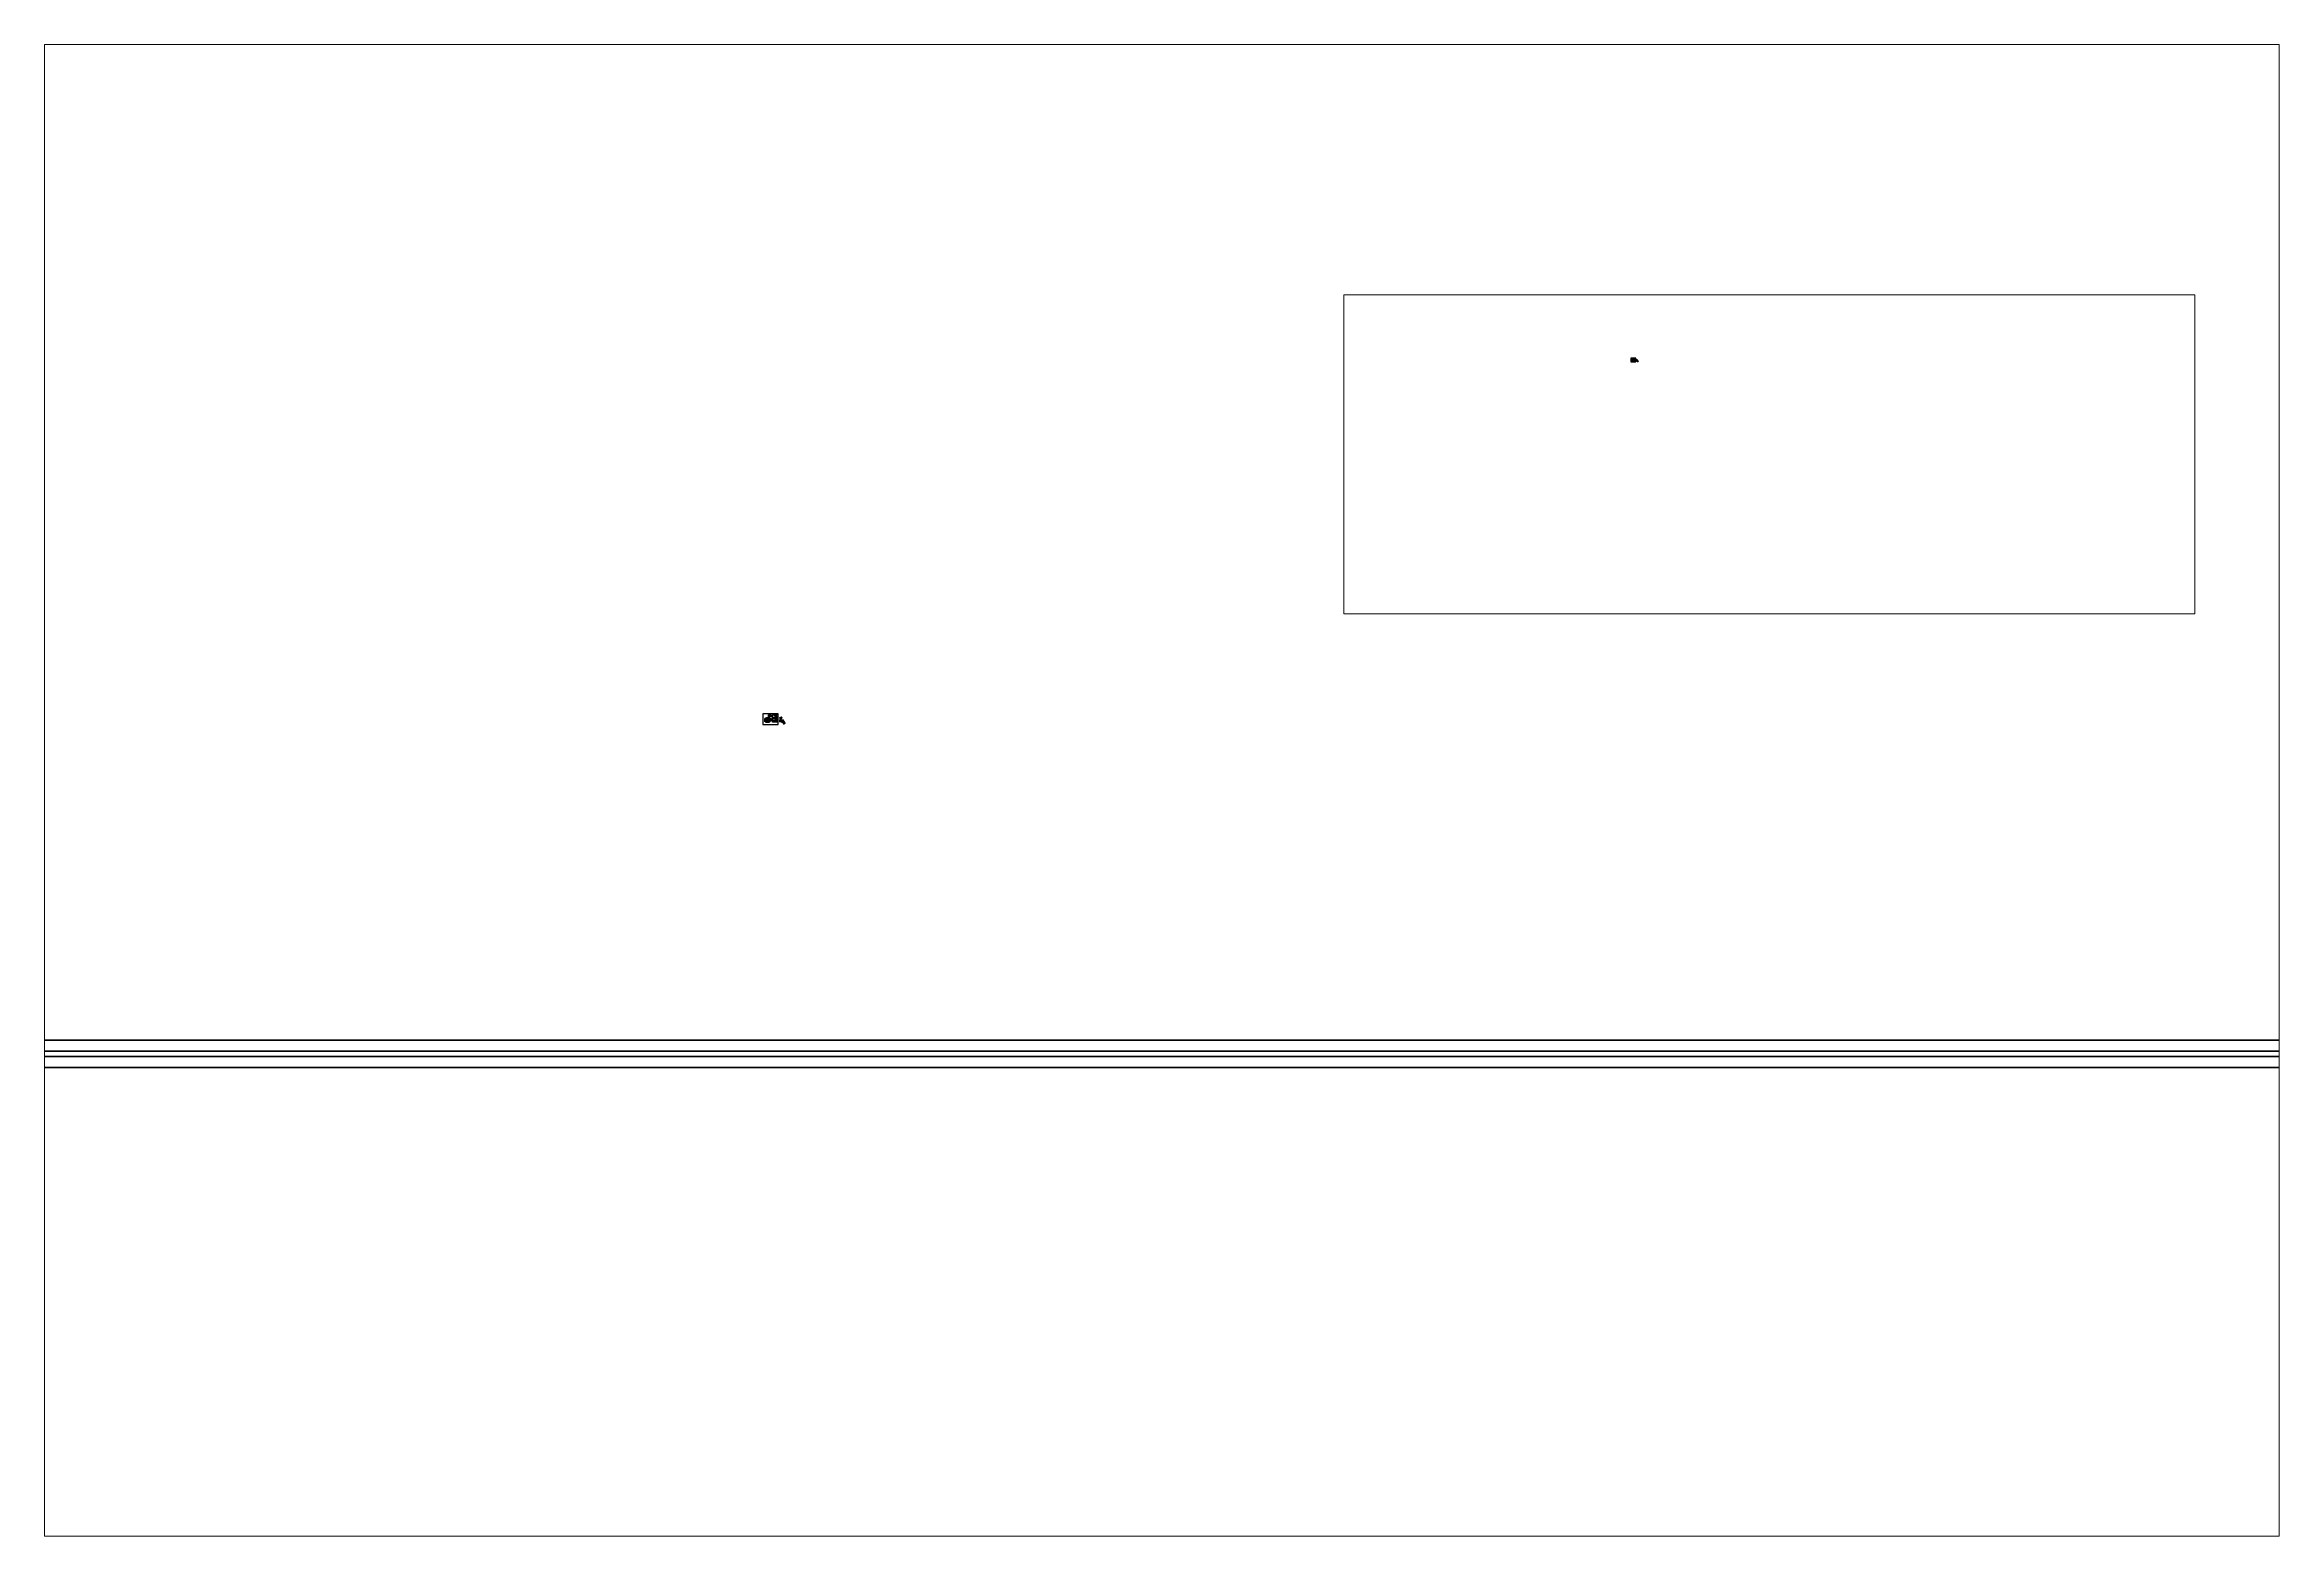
# Paper-space layout 'Layout1' of a CAD drawing. Header units: millimetres. Extents: x 11 to 253, y 13 to 174.
# The model-space entities are those that its viewports show. They can reach past a viewport. Long polylines and large blocks are cut down to what shows.
import ezdxf
from ezdxf.enums import TextEntityAlignment as Align

# ---------------------------------------------------------------- set-up
doc = ezdxf.new("R2010")
doc.units = ezdxf.units.MM
doc.header["$LTSCALE"] = 0.5
for name, pattern in [('CENTER', [50.8, 31.75, -6.35, 6.35, -6.35]), ('HIDDEN', [9.525, 6.35, -3.175]), ('PHANTOM', [3.35, 2.5, -0.15, 0.2, -0.15, 0.2, -0.15]), ('PHANTOM2', [31.75, 15.875, -3.175, 3.175, -3.175, 3.175, -3.175])]:
    doc.linetypes.add(name, pattern=pattern)
for name, color, linetype, lineweight in [('1', 3, 'Continuous', 50), ('CENTER', 1, 'CENTER', 25), ('HIDDEN', 5, 'HIDDEN', 25), ('SCALE', 4, 'Continuous', 25), ('SOUZOU', 1, 'PHANTOM2', 25)]:
    doc.layers.add(name, color=color, linetype=linetype, lineweight=lineweight)
doc.layers.add('AM_VIEWS', color=1, linetype='Continuous', lineweight=25, plot=False)
doc.styles.add('KOURAN', font='romans.shx', dxfattribs={"bigfont": 'bigfont.shx'})
doc.dimstyles.new('NLM_VN', dxfattribs={"dimtxt": 3.2, "dimasz": 2.5, "dimexe": 1, "dimexo": 1, "dimgap": 1.5, "dimtad": 3, "dimdec": 1, "dimrnd": 0.1, "dimdsep": 46, "dimtxsty": 'KOURAN', "dimcen": 0, "dimclrd": 256, "dimclre": 256, "dimclrt": 6, "dimaunit": 1, "dimadec": 1, "dimazin": 2, "dimtp": 0.1, "dimtm": 0.1, "dimtfac": 0.71, "dimtdec": 1, "dimtix": 1, "dimtmove": 0, "dimatfit": 3, "dimfxl": 1, "dimlwd": -1, "dimlwe": -1, "dimarcsym": 1})
doc.dimstyles.new('NLM_VN$0', dxfattribs={"dimtxt": 3.2, "dimasz": 2.5, "dimexe": 1, "dimexo": 1, "dimgap": 1.5, "dimtad": 3, "dimdec": 1, "dimrnd": 0.1, "dimdsep": 46, "dimtxsty": 'KOURAN', "dimcen": 0, "dimclrd": 256, "dimclre": 256, "dimclrt": 6, "dimaunit": 1, "dimadec": 1, "dimazin": 2, "dimtp": 0.1, "dimtm": 0.1, "dimtfac": 0.71, "dimtix": 1, "dimtmove": 0, "dimatfit": 1, "dimfxl": 1, "dimlwd": -1, "dimlwe": -1, "dimarcsym": 1})
doc.dimstyles.new('NLM_VN$2', dxfattribs={"dimtxt": 3.2, "dimasz": 2.5, "dimexe": 1, "dimexo": 1, "dimgap": 1.5, "dimtad": 3, "dimdec": 1, "dimrnd": 0.1, "dimdsep": 46, "dimtxsty": 'KOURAN', "dimcen": 0, "dimclrd": 256, "dimclre": 256, "dimclrt": 6, "dimaunit": 1, "dimadec": 1, "dimazin": 2, "dimtp": 0.1, "dimtm": 0.1, "dimtfac": 0.71, "dimtdec": 1, "dimtix": 1, "dimtmove": 0, "dimatfit": 3, "dimfxl": 1, "dimlwd": -1, "dimlwe": -1, "dimarcsym": 1})
doc.dimstyles.new('NLM_VN$7', dxfattribs={"dimtxt": 3.2, "dimasz": 2.5, "dimexe": 1, "dimexo": 1, "dimgap": 1.5, "dimtad": 3, "dimdec": 1, "dimrnd": 0.1, "dimdsep": 46, "dimtxsty": 'KOURAN', "dimcen": 0, "dimclrd": 256, "dimclre": 256, "dimclrt": 6, "dimaunit": 1, "dimadec": 1, "dimazin": 2, "dimtp": 0.1, "dimtm": 0.1, "dimtfac": 0.71, "dimtdec": 1, "dimtix": 1, "dimtmove": 0, "dimatfit": 3, "dimfxl": 1, "dimlwd": -1, "dimlwe": -1, "dimarcsym": 1})

# ---------------------------------------------------------------- blocks, each defined once
blk = doc.blocks.new('*D5')
at = {"layer": 'Defpoints', "linetype": 'ByBlock', "transparency": 16777216}
for p, q in [((377, 474), (376, 474)), ((378, 486), (378, 473)), ((390, 474), (378, 474)), ((390, 506), (390, 473)), ((391, 474), (392, 474))]:
    blk.add_line(p, q, dxfattribs=at)
at = {"layer": 'Defpoints', "color": 0, "transparency": 16777216}
for p in [(378, 486), (378, 474), (390, 507)]:
    blk.add_point(p, dxfattribs=at)
at = {"layer": 'Defpoints', "transparency": 16777216}
for points in [[(377, 474), (377, 474), (378, 474)], [(391, 474), (391, 474), (390, 474)]]:
    blk.add_solid(points, dxfattribs=at)
at = {"layer": 'Defpoints', "color": 1, "transparency": 16777216, "insert": (384, 475), "char_height": 1.6, "attachment_point": 5, "style": 'KOURAN'}
blk.add_mtext('23.64688254', dxfattribs=at)
blk = doc.blocks.new('*D7')
at = {"layer": 'Defpoints', "color": 0, "transparency": 16777216}
for p in [(142, 203), (274, 203), (274, 153)]:
    blk.add_point(p, dxfattribs=at)
at = {"layer": 'SCALE', "linetype": 'ByBlock', "transparency": 16777216}
for p, q in [((142, 201), (142, 151)), ((147, 153), (269, 153)), ((274, 201), (274, 151))]:
    blk.add_line(p, q, dxfattribs=at)
at = {"layer": 'SCALE', "transparency": 16777216}
for points in [[(147, 154), (147, 152), (142, 153)], [(269, 154), (269, 152), (274, 153)]]:
    blk.add_solid(points, dxfattribs=at)
at = {"layer": 'SCALE', "color": 6, "transparency": 16777216, "insert": (208, 160), "char_height": 6.4, "attachment_point": 5, "style": 'KOURAN'}
blk.add_mtext('132', dxfattribs=at)
blk = doc.blocks.new('*D8')
at = {"layer": 'Defpoints', "linetype": 'ByBlock', "transparency": 16777216}
for p, q in [((142, 229), (142, 236)), ((144, 235), (259, 235)), ((262, 229), (262, 236))]:
    blk.add_line(p, q, dxfattribs=at)
at = {"layer": 'Defpoints', "color": 0, "transparency": 16777216}
for p in [(142, 228), (262, 235), (262, 228)]:
    blk.add_point(p, dxfattribs=at)
at = {"layer": 'Defpoints', "transparency": 16777216}
for points in [[(144, 236), (144, 235), (142, 235)], [(259, 236), (259, 235), (262, 235)]]:
    blk.add_solid(points, dxfattribs=at)
at = {"layer": 'Defpoints', "color": 1, "transparency": 16777216, "insert": (202, 238), "char_height": 3.2, "attachment_point": 5, "style": 'KOURAN'}
blk.add_mtext('120', dxfattribs=at)
blk = doc.blocks.new('*D11')
at = {"layer": 'Defpoints', "linetype": 'ByBlock', "transparency": 16777216}
for p, q in [((308, 446), (325, 446)), ((318, 453), (322, 456))]:
    blk.add_line(p, q, dxfattribs=at)
blk.add_arc((308, 446), 17.2, 4.161, 30.839, dxfattribs=at)
at = {"layer": 'Defpoints', "color": 0, "transparency": 16777216}
for p in [(308, 446), (308, 446), (318, 453), (325, 449)]:
    blk.add_point(p, dxfattribs=at)
at = {"layer": 'Defpoints', "transparency": 16777216}
for points in [[(322, 454), (323, 455), (322, 456)], [(325, 447), (325, 447), (325, 446)]]:
    blk.add_solid(points, dxfattribs=at)
at = {"layer": 'Defpoints', "transparency": 16777216, "insert": (326, 451), "char_height": 1.6, "attachment_point": 5, "rotation": 287.5, "style": 'KOURAN'}
blk.add_mtext('θ1', dxfattribs=at)
blk = doc.blocks.new('*D12')
at = {"layer": 'Defpoints', "linetype": 'ByBlock', "transparency": 16777216}
for p, q in [((307, 446), (305, 449)), ((307, 449), (315, 455)), ((318, 453), (316, 456))]:
    blk.add_line(p, q, dxfattribs=at)
at = {"layer": 'Defpoints', "transparency": 16777216}
for points in [[(307, 449), (307, 449), (306, 449)], [(315, 455), (315, 455), (316, 456)]]:
    blk.add_solid(points, dxfattribs=at)
at = {"layer": 'Defpoints', "color": 50, "transparency": 16777216, "insert": (310, 453), "char_height": 1.6, "attachment_point": 5, "rotation": 35, "style": 'KOURAN', "bg_fill": 3, "box_fill_scale": 1.1, "bg_fill_color": 256, "bg_fill_true_color": 13158600, "bg_fill_transparency": 0}
blk.add_mtext('50', dxfattribs=at)
at = {"layer": 'Defpoints', "color": 0, "transparency": 16777216}
for p in [(308, 446), (316, 456), (318, 453)]:
    blk.add_point(p, dxfattribs=at)
blk = doc.blocks.new('*D13')
at = {"layer": 'Defpoints', "linetype": 'ByBlock', "transparency": 16777216}
for p, q in [((317, 453), (301, 453)), ((307, 446), (301, 446)), ((302, 454), (302, 455)), ((302, 446), (302, 453)), ((302, 444), (302, 443))]:
    blk.add_line(p, q, dxfattribs=at)
at = {"layer": 'Defpoints', "color": 0, "transparency": 16777216}
for p in [(302, 453), (308, 446), (318, 453)]:
    blk.add_point(p, dxfattribs=at)
at = {"layer": 'Defpoints', "transparency": 16777216}
for points in [[(302, 454), (302, 454), (302, 453)], [(302, 444), (302, 444), (302, 446)]]:
    blk.add_solid(points, dxfattribs=at)
at = {"layer": 'Defpoints', "color": 1, "transparency": 16777216, "insert": (300, 449), "char_height": 1.6, "attachment_point": 5, "rotation": 90, "style": 'KOURAN'}
blk.add_mtext('28.678822', dxfattribs=at)
blk = doc.blocks.new('*D15')
at = {"layer": 'Defpoints', "linetype": 'ByBlock', "transparency": 16777216}
for p, q in [((306, 459), (305, 459)), ((308, 446), (308, 459)), ((308, 459), (318, 459)), ((318, 453), (318, 459)), ((319, 459), (320, 459))]:
    blk.add_line(p, q, dxfattribs=at)
at = {"layer": 'Defpoints', "color": 0, "transparency": 16777216}
for p in [(308, 446), (318, 459), (318, 453)]:
    blk.add_point(p, dxfattribs=at)
at = {"layer": 'Defpoints', "transparency": 16777216}
for points in [[(306, 459), (306, 459), (308, 459)], [(319, 459), (319, 459), (318, 459)]]:
    blk.add_solid(points, dxfattribs=at)
at = {"layer": 'Defpoints', "color": 1, "transparency": 16777216, "insert": (313, 460), "char_height": 1.6, "attachment_point": 5, "style": 'KOURAN'}
blk.add_mtext('40.957602', dxfattribs=at)
blk = doc.blocks.new('*D16')
at = {"layer": 'Defpoints', "color": 0, "transparency": 16777216}
for p in [(274, 203), (357, 305), (357, 153)]:
    blk.add_point(p, dxfattribs=at)
at = {"layer": 'SCALE', "linetype": 'ByBlock', "transparency": 16777216}
for p, q in [((274, 201), (274, 151)), ((279, 153), (352, 153)), ((357, 303), (357, 151))]:
    blk.add_line(p, q, dxfattribs=at)
at = {"layer": 'SCALE', "transparency": 16777216}
for points in [[(279, 154), (279, 152), (274, 153)], [(352, 154), (352, 152), (357, 153)]]:
    blk.add_solid(points, dxfattribs=at)
at = {"layer": 'SCALE', "color": 6, "transparency": 16777216, "insert": (315, 160), "char_height": 6.4, "attachment_point": 5, "style": 'KOURAN'}
blk.add_mtext('83.5', dxfattribs=at)
blk = doc.blocks.new('*D17')
at = {"layer": 'Defpoints', "linetype": 'ByBlock', "transparency": 16777216}
for p, q in [((250, 254), (233, 289)), ((274, 206), (274, 298))]:
    blk.add_line(p, q, dxfattribs=at)
blk.add_arc((274, 203), 94.2, 91.5205, 113.79073, dxfattribs=at)
at = {"layer": 'Defpoints', "color": 0, "transparency": 16777216}
for p in [(250, 253), (260, 296), (274, 205), (274, 203)]:
    blk.add_point(p, dxfattribs=at)
at = {"layer": 'Defpoints', "transparency": 16777216}
for points in [[(236, 289), (235, 289), (233, 288)], [(271, 297), (271, 297), (274, 297)]]:
    blk.add_solid(points, dxfattribs=at)
at = {"layer": 'Defpoints', "color": 1, "transparency": 16777216, "insert": (252, 298), "char_height": 3.2, "attachment_point": 5, "rotation": 12.65562, "style": 'KOURAN'}
blk.add_mtext('25.31122994', dxfattribs=at)
blk = doc.blocks.new('*D18')
at = {"layer": 'Defpoints', "linetype": 'ByBlock', "transparency": 16777216}
for p, q in [((347, 292), (348, 293)), ((357, 288), (357, 290))]:
    blk.add_line(p, q, dxfattribs=at)
blk.add_arc((357, 305), 15.8, 239.70365, 260.91881, dxfattribs=at)
at = {"layer": 'Defpoints', "color": 0, "transparency": 16777216}
for p in [(346, 292), (350, 291), (357, 305), (357, 287)]:
    blk.add_point(p, dxfattribs=at)
at = {"layer": 'Defpoints', "transparency": 16777216}
for points in [[(349, 291), (350, 291), (347, 293)], [(355, 290), (355, 289), (357, 289)]]:
    blk.add_solid(points, dxfattribs=at)
at = {"layer": 'Defpoints', "color": 1, "transparency": 16777216, "insert": (353, 293), "char_height": 3.2, "attachment_point": 5, "rotation": 340.31123, "style": 'KOURAN'}
blk.add_mtext('39.37754012', dxfattribs=at)
blk = doc.blocks.new('*D19')
at = {"layer": 'Defpoints', "color": 0, "transparency": 16777216}
for p in [(142, 203), (357, 305), (357, 122)]:
    blk.add_point(p, dxfattribs=at)
at = {"layer": 'SCALE', "linetype": 'ByBlock', "transparency": 16777216}
for p, q in [((142, 201), (142, 120)), ((147, 122), (352, 122)), ((357, 303), (357, 120))]:
    blk.add_line(p, q, dxfattribs=at)
at = {"layer": 'SCALE', "transparency": 16777216}
for points in [[(147, 123), (147, 121), (142, 122)], [(352, 123), (352, 121), (357, 122)]]:
    blk.add_solid(points, dxfattribs=at)
at = {"layer": 'SCALE', "color": 6, "transparency": 16777216, "insert": (250, 128), "char_height": 6.4, "attachment_point": 5, "style": 'KOURAN'}
blk.add_mtext('215.5', dxfattribs=at)
blk = doc.blocks.new('*D20')
at = {"layer": 'Defpoints', "color": 0, "transparency": 16777216}
for p in [(97, 253), (142, 253), (142, 203)]:
    blk.add_point(p, dxfattribs=at)
at = {"layer": 'SCALE', "linetype": 'ByBlock', "transparency": 16777216}
for p, q in [((140, 253), (95, 253)), ((140, 203), (95, 203)), ((97, 208), (97, 248))]:
    blk.add_line(p, q, dxfattribs=at)
at = {"layer": 'SCALE', "transparency": 16777216}
for points in [[(96, 248), (97, 248), (97, 253)], [(96, 208), (97, 208), (97, 203)]]:
    blk.add_solid(points, dxfattribs=at)
at = {"layer": 'SCALE', "color": 6, "transparency": 16777216, "insert": (90, 228), "char_height": 6.4, "attachment_point": 5, "rotation": 90, "style": 'KOURAN'}
blk.add_mtext('50', dxfattribs=at)
blk = doc.blocks.new('*D21')
at = {"layer": 'Defpoints', "color": 0, "transparency": 16777216}
for p in [(118, 208), (142, 203), (146, 208)]:
    blk.add_point(p, dxfattribs=at)
at = {"layer": 'SCALE', "linetype": 'ByBlock', "transparency": 16777216}
for p, q in [((144, 208), (116, 208)), ((140, 203), (116, 203)), ((118, 213), (118, 218)), ((118, 203), (118, 208)), ((118, 198), (118, 193))]:
    blk.add_line(p, q, dxfattribs=at)
at = {"layer": 'SCALE', "transparency": 16777216}
for points in [[(117, 213), (119, 213), (118, 208)], [(117, 198), (119, 198), (118, 203)]]:
    blk.add_solid(points, dxfattribs=at)
at = {"layer": 'SCALE', "color": 6, "transparency": 16777216, "insert": (113, 196), "char_height": 6.4, "attachment_point": 5, "rotation": 90, "style": 'KOURAN'}
blk.add_mtext('5', dxfattribs=at)
blk = doc.blocks.new('*D22')
at = {"layer": 'Defpoints', "color": 0, "transparency": 16777216}
for p in [(118, 248), (146, 248), (146, 208)]:
    blk.add_point(p, dxfattribs=at)
at = {"layer": 'SCALE', "linetype": 'ByBlock', "transparency": 16777216}
for p, q in [((144, 248), (116, 248)), ((144, 208), (116, 208)), ((118, 213), (118, 243))]:
    blk.add_line(p, q, dxfattribs=at)
at = {"layer": 'SCALE', "transparency": 16777216}
for points in [[(117, 243), (119, 243), (118, 248)], [(117, 213), (119, 213), (118, 208)]]:
    blk.add_solid(points, dxfattribs=at)
at = {"layer": 'SCALE', "color": 6, "transparency": 16777216, "insert": (112, 228), "char_height": 6.4, "attachment_point": 5, "rotation": 90, "style": 'KOURAN'}
blk.add_mtext('40', dxfattribs=at)
blk = doc.blocks.new('*D23')
at = {"layer": 'Defpoints', "color": 0, "transparency": 16777216}
for p in [(118, 253), (142, 253), (146, 248)]:
    blk.add_point(p, dxfattribs=at)
at = {"layer": 'SCALE', "linetype": 'ByBlock', "transparency": 16777216}
for p, q in [((140, 253), (116, 253)), ((144, 248), (116, 248)), ((118, 258), (118, 263)), ((118, 248), (118, 253)), ((118, 243), (118, 238))]:
    blk.add_line(p, q, dxfattribs=at)
at = {"layer": 'SCALE', "transparency": 16777216}
for points in [[(117, 258), (119, 258), (118, 253)], [(117, 243), (119, 243), (118, 248)]]:
    blk.add_solid(points, dxfattribs=at)
at = {"layer": 'SCALE', "color": 6, "transparency": 16777216, "insert": (112, 260), "char_height": 6.4, "attachment_point": 5, "rotation": 90, "style": 'KOURAN'}
blk.add_mtext('5', dxfattribs=at)
blk = doc.blocks.new('*D24')
at = {"layer": 'Defpoints', "color": 0, "transparency": 16777216}
for p in [(142, 203), (152, 202), (152, 175)]:
    blk.add_point(p, dxfattribs=at)
at = {"layer": 'SCALE', "linetype": 'ByBlock', "transparency": 16777216}
for p, q in [((137, 175), (132, 175)), ((142, 201), (142, 173)), ((142, 175), (152, 175)), ((152, 200), (152, 173)), ((157, 175), (162, 175))]:
    blk.add_line(p, q, dxfattribs=at)
at = {"layer": 'SCALE', "transparency": 16777216}
for points in [[(137, 176), (137, 174), (142, 175)], [(157, 176), (157, 174), (152, 175)]]:
    blk.add_solid(points, dxfattribs=at)
at = {"layer": 'SCALE', "color": 6, "transparency": 16777216, "insert": (133, 181), "char_height": 6.4, "attachment_point": 5, "style": 'KOURAN'}
blk.add_mtext('10', dxfattribs=at)
blk = doc.blocks.new('*D25')
at = {"layer": 'Defpoints', "color": 0, "transparency": 16777216}
for p in [(152, 202), (212, 202), (212, 175)]:
    blk.add_point(p, dxfattribs=at)
at = {"layer": 'SCALE', "linetype": 'ByBlock', "transparency": 16777216}
for p, q in [((152, 200), (152, 173)), ((157, 175), (207, 175)), ((212, 200), (212, 173))]:
    blk.add_line(p, q, dxfattribs=at)
at = {"layer": 'SCALE', "transparency": 16777216}
for points in [[(157, 176), (157, 174), (152, 175)], [(207, 176), (207, 174), (212, 175)]]:
    blk.add_solid(points, dxfattribs=at)
at = {"layer": 'SCALE', "color": 6, "transparency": 16777216, "insert": (182, 181), "char_height": 6.4, "attachment_point": 5, "style": 'KOURAN'}
blk.add_mtext('60', dxfattribs=at)
blk = doc.blocks.new('*D26')
at = {"layer": 'Defpoints', "color": 0, "transparency": 16777216}
for p in [(212, 202), (274, 203), (274, 175)]:
    blk.add_point(p, dxfattribs=at)
at = {"layer": 'SCALE', "linetype": 'ByBlock', "transparency": 16777216}
for p, q in [((212, 200), (212, 173)), ((217, 175), (269, 175)), ((274, 201), (274, 173))]:
    blk.add_line(p, q, dxfattribs=at)
at = {"layer": 'SCALE', "transparency": 16777216}
for points in [[(217, 176), (217, 174), (212, 175)], [(269, 176), (269, 174), (274, 175)]]:
    blk.add_solid(points, dxfattribs=at)
at = {"layer": 'SCALE', "color": 6, "transparency": 16777216, "insert": (243, 181), "char_height": 6.4, "attachment_point": 5, "style": 'KOURAN'}
blk.add_mtext('62', dxfattribs=at)
blk = doc.blocks.new('*D27')
at = {"layer": 'Defpoints', "color": 0, "transparency": 16777216}
for p in [(150, 206), (154, 209)]:
    blk.add_point(p, dxfattribs=at)
at = {"layer": 'SCALE', "linetype": 'ByBlock', "transparency": 16777216}
for p, q in [((70, 177), (114, 177)), ((114, 177), (146, 203))]:
    blk.add_line(p, q, dxfattribs=at)
at = {"layer": 'SCALE', "transparency": 16777216}
blk.add_solid([(145, 204), (147, 202), (150, 206)], dxfattribs=at)
at = {"layer": 'SCALE', "color": 6, "transparency": 16777216, "insert": (111, 180), "char_height": 6.4, "attachment_point": 9, "style": 'KOURAN'}
blk.add_mtext('1x4-%%c5孔', dxfattribs=at)
blk = doc.blocks.new('*D28')
at = {"layer": 'Defpoints', "color": 0, "transparency": 16777216}
for p in [(351, 297), (357, 305), (383, 270)]:
    blk.add_point(p, dxfattribs=at)
at = {"layer": 'SCALE', "linetype": 'ByBlock', "transparency": 16777216}
for p, q in [((353, 295), (385, 269)), ((359, 303), (391, 277)), ((380, 266), (377, 263)), ((390, 278), (383, 270)), ((393, 282), (396, 286))]:
    blk.add_line(p, q, dxfattribs=at)
at = {"layer": 'SCALE', "transparency": 16777216}
for points in [[(380, 267), (381, 266), (383, 270)], [(392, 282), (394, 281), (390, 278)]]:
    blk.add_solid(points, dxfattribs=at)
at = {"layer": 'SCALE', "color": 6, "transparency": 16777216, "insert": (390, 288), "char_height": 6.4, "attachment_point": 5, "rotation": 50.62246, "style": 'KOURAN'}
blk.add_mtext('10', dxfattribs=at)
blk = doc.blocks.new('*D29')
at = {"layer": 'SCALE', "linetype": 'ByBlock', "transparency": 16777216}
for p, q in [((315, 249), (347, 223)), ((380, 266), (349, 228)), ((353, 295), (385, 269))]:
    blk.add_line(p, q, dxfattribs=at)
at = {"layer": 'SCALE', "transparency": 16777216}
for points in [[(348, 228), (349, 227), (345, 224)], [(380, 267), (381, 266), (383, 270)]]:
    blk.add_solid(points, dxfattribs=at)
at = {"layer": 'SCALE', "color": 6, "transparency": 16777216, "insert": (360, 251), "char_height": 6.4, "attachment_point": 5, "rotation": 50.62246, "style": 'KOURAN', "bg_fill": 3, "box_fill_scale": 1.1, "bg_fill_color": 256, "bg_fill_true_color": 13158600, "bg_fill_transparency": 0}
blk.add_mtext('60', dxfattribs=at)
at = {"layer": 'Defpoints', "color": 0, "transparency": 16777216}
for p in [(313, 250), (345, 224), (351, 297)]:
    blk.add_point(p, dxfattribs=at)
blk = doc.blocks.new('*D30')
at = {"layer": 'SCALE', "linetype": 'ByBlock', "transparency": 16777216}
for p, q in [((275, 202), (308, 175)), ((342, 220), (309, 180)), ((315, 249), (347, 223))]:
    blk.add_line(p, q, dxfattribs=at)
at = {"layer": 'SCALE', "transparency": 16777216}
for points in [[(309, 181), (310, 180), (306, 176)], [(342, 221), (343, 220), (345, 224)]]:
    blk.add_solid(points, dxfattribs=at)
at = {"layer": 'SCALE', "color": 6, "transparency": 16777216, "insert": (321, 204), "char_height": 6.4, "attachment_point": 5, "rotation": 50.62246, "style": 'KOURAN', "bg_fill": 3, "box_fill_scale": 1.1, "bg_fill_color": 256, "bg_fill_true_color": 13158600, "bg_fill_transparency": 0}
blk.add_mtext('62', dxfattribs=at)
at = {"layer": 'Defpoints', "color": 0, "transparency": 16777216}
for p in [(274, 203), (306, 176), (313, 250)]:
    blk.add_point(p, dxfattribs=at)
blk = doc.blocks.new('*D31')
at = {"layer": 'Defpoints', "color": 0, "transparency": 16777216}
for p in [(274, 203), (357, 305), (421, 305)]:
    blk.add_point(p, dxfattribs=at)
at = {"layer": 'SCALE', "linetype": 'ByBlock', "transparency": 16777216}
for p, q in [((276, 203), (423, 203)), ((359, 305), (423, 305)), ((421, 208), (421, 300))]:
    blk.add_line(p, q, dxfattribs=at)
at = {"layer": 'SCALE', "transparency": 16777216}
for points in [[(420, 300), (421, 300), (421, 305)], [(420, 208), (421, 208), (421, 203)]]:
    blk.add_solid(points, dxfattribs=at)
at = {"layer": 'SCALE', "color": 6, "transparency": 16777216, "insert": (414, 254), "char_height": 6.4, "attachment_point": 5, "rotation": 90, "style": 'KOURAN'}
blk.add_mtext('102', dxfattribs=at)
blk = doc.blocks.new('*D32')
at = {"layer": 'Defpoints', "color": 0, "transparency": 16777216}
for p in [(319, 336), (357, 305), (421, 336)]:
    blk.add_point(p, dxfattribs=at)
at = {"layer": 'SCALE', "linetype": 'ByBlock', "transparency": 16777216}
for p, q in [((321, 336), (423, 336)), ((359, 305), (423, 305)), ((421, 310), (421, 331))]:
    blk.add_line(p, q, dxfattribs=at)
at = {"layer": 'SCALE', "transparency": 16777216}
for points in [[(420, 331), (421, 331), (421, 336)], [(420, 310), (421, 310), (421, 305)]]:
    blk.add_solid(points, dxfattribs=at)
at = {"layer": 'SCALE', "color": 6, "transparency": 16777216, "insert": (414, 321), "char_height": 6.4, "attachment_point": 5, "rotation": 90, "style": 'KOURAN'}
blk.add_mtext('31.5', dxfattribs=at)
blk = doc.blocks.new('*D33')
at = {"layer": 'Defpoints', "color": 0, "transparency": 16777216}
for p in [(319, 336), (320, 330), (338, 352)]:
    blk.add_point(p, dxfattribs=at)
at = {"layer": 'SCALE', "linetype": 'ByBlock', "transparency": 16777216}
for p, q in [((320, 338), (335, 357)), ((321, 331), (339, 353)), ((330, 358), (326, 361)), ((334, 355), (338, 352)), ((342, 349), (345, 346))]:
    blk.add_line(p, q, dxfattribs=at)
at = {"layer": 'SCALE', "transparency": 16777216}
for points in [[(331, 359), (329, 358), (334, 355)], [(342, 349), (341, 348), (338, 352)]]:
    blk.add_solid(points, dxfattribs=at)
at = {"layer": 'SCALE', "color": 6, "transparency": 16777216, "insert": (340, 358), "char_height": 6.4, "attachment_point": 5, "rotation": 320.62246, "style": 'KOURAN'}
blk.add_mtext('5', dxfattribs=at)
blk = doc.blocks.new('*D34')
at = {"layer": 'SCALE', "linetype": 'ByBlock', "transparency": 16777216}
for p, q in [((321, 331), (339, 353)), ((342, 349), (365, 330)), ((352, 306), (370, 328))]:
    blk.add_line(p, q, dxfattribs=at)
at = {"layer": 'SCALE', "transparency": 16777216}
for points in [[(342, 349), (341, 348), (338, 352)], [(365, 330), (364, 329), (369, 326)]]:
    blk.add_solid(points, dxfattribs=at)
at = {"layer": 'SCALE', "color": 6, "transparency": 16777216, "insert": (357, 344), "char_height": 6.4, "attachment_point": 5, "rotation": 320.62246, "style": 'KOURAN', "bg_fill": 3, "box_fill_scale": 1.1, "bg_fill_color": 256, "bg_fill_true_color": 13158600, "bg_fill_transparency": 0}
blk.add_mtext('40', dxfattribs=at)
at = {"layer": 'Defpoints', "color": 0, "transparency": 16777216}
for p in [(320, 330), (351, 304), (369, 326)]:
    blk.add_point(p, dxfattribs=at)
blk = doc.blocks.new('*D35')
at = {"layer": 'Defpoints', "color": 0, "transparency": 16777216}
for p in [(351, 304), (357, 305), (372, 323)]:
    blk.add_point(p, dxfattribs=at)
at = {"layer": 'SCALE', "linetype": 'ByBlock', "transparency": 16777216}
for p, q in [((352, 306), (370, 328)), ((359, 306), (374, 325)), ((365, 330), (361, 333)), ((369, 326), (372, 323)), ((376, 320), (380, 317))]:
    blk.add_line(p, q, dxfattribs=at)
at = {"layer": 'SCALE', "transparency": 16777216}
for points in [[(365, 330), (364, 329), (369, 326)], [(377, 321), (376, 319), (372, 323)]]:
    blk.add_solid(points, dxfattribs=at)
at = {"layer": 'SCALE', "color": 6, "transparency": 16777216, "insert": (374, 330), "char_height": 6.4, "attachment_point": 5, "rotation": 320.62246, "style": 'KOURAN'}
blk.add_mtext('5', dxfattribs=at)
blk = doc.blocks.new('*D36')
at = {"layer": 'Defpoints', "color": 0, "transparency": 16777216}
for p in [(274, 203), (319, 336), (441, 336)]:
    blk.add_point(p, dxfattribs=at)
at = {"layer": 'SCALE', "linetype": 'ByBlock', "transparency": 16777216}
for p, q in [((276, 203), (443, 203)), ((321, 336), (443, 336)), ((441, 208), (441, 331))]:
    blk.add_line(p, q, dxfattribs=at)
at = {"layer": 'SCALE', "transparency": 16777216}
for points in [[(440, 331), (441, 331), (441, 336)], [(440, 208), (441, 208), (441, 203)]]:
    blk.add_solid(points, dxfattribs=at)
at = {"layer": 'SCALE', "color": 6, "transparency": 16777216, "insert": (434, 270), "char_height": 6.4, "attachment_point": 5, "rotation": 90, "style": 'KOURAN'}
blk.add_mtext('133.5', dxfattribs=at)
blk = doc.blocks.new('*D37')
at = {"layer": 'Defpoints', "color": 0, "transparency": 16777216}
for p in [(142, 253), (250, 371), (250, 253)]:
    blk.add_point(p, dxfattribs=at)
at = {"layer": 'SCALE', "linetype": 'ByBlock', "transparency": 16777216}
for p, q in [((142, 255), (142, 373)), ((147, 371), (245, 371)), ((250, 255), (250, 373))]:
    blk.add_line(p, q, dxfattribs=at)
at = {"layer": 'SCALE', "transparency": 16777216}
for points in [[(147, 372), (147, 370), (142, 371)], [(245, 372), (245, 370), (250, 371)]]:
    blk.add_solid(points, dxfattribs=at)
at = {"layer": 'SCALE', "color": 6, "transparency": 16777216, "insert": (196, 377), "char_height": 6.4, "attachment_point": 5, "style": 'KOURAN'}
blk.add_mtext('108', dxfattribs=at)
blk = doc.blocks.new('*D38')
at = {"layer": 'Defpoints', "color": 0, "transparency": 16777216}
for p in [(250, 253), (319, 371), (319, 336)]:
    blk.add_point(p, dxfattribs=at)
at = {"layer": 'SCALE', "linetype": 'ByBlock', "transparency": 16777216}
for p, q in [((250, 255), (250, 373)), ((255, 371), (314, 371)), ((319, 338), (319, 373))]:
    blk.add_line(p, q, dxfattribs=at)
at = {"layer": 'SCALE', "transparency": 16777216}
for points in [[(255, 372), (255, 370), (250, 371)], [(314, 372), (314, 370), (319, 371)]]:
    blk.add_solid(points, dxfattribs=at)
at = {"layer": 'SCALE', "color": 6, "transparency": 16777216, "insert": (284, 377), "char_height": 6.4, "attachment_point": 5, "style": 'KOURAN'}
blk.add_mtext('68.5', dxfattribs=at)
blk = doc.blocks.new('*D39')
at = {"layer": 'Defpoints', "color": 0, "transparency": 16777216}
for p in [(319, 336), (357, 371), (357, 305)]:
    blk.add_point(p, dxfattribs=at)
at = {"layer": 'SCALE', "linetype": 'ByBlock', "transparency": 16777216}
for p, q in [((319, 338), (319, 373)), ((324, 371), (352, 371)), ((357, 307), (357, 373))]:
    blk.add_line(p, q, dxfattribs=at)
at = {"layer": 'SCALE', "transparency": 16777216}
for points in [[(324, 372), (324, 370), (319, 371)], [(352, 372), (352, 370), (357, 371)]]:
    blk.add_solid(points, dxfattribs=at)
at = {"layer": 'SCALE', "color": 6, "transparency": 16777216, "insert": (338, 377), "char_height": 6.4, "attachment_point": 5, "style": 'KOURAN'}
blk.add_mtext('39', dxfattribs=at)
blk = doc.blocks.new('*D40')
at = {"layer": 'Defpoints', "color": 0, "transparency": 16777216}
for p in [(315, 328), (317, 323)]:
    blk.add_point(p, dxfattribs=at)
at = {"layer": 'SCALE', "linetype": 'ByBlock', "transparency": 16777216}
for p, q in [((256, 352), (301, 352)), ((301, 352), (312, 332))]:
    blk.add_line(p, q, dxfattribs=at)
at = {"layer": 'SCALE', "transparency": 16777216}
blk.add_solid([(313, 332), (312, 332), (315, 328)], dxfattribs=at)
at = {"layer": 'SCALE', "color": 6, "transparency": 16777216, "insert": (298, 355), "char_height": 6.4, "attachment_point": 9, "style": 'KOURAN'}
blk.add_mtext('1x4-%%c5孔', dxfattribs=at)
blk = doc.blocks.new('*D41')
at = {"layer": 'Defpoints', "linetype": 'ByBlock', "transparency": 16777216}
blk.add_line((672, 490), (717, 490), dxfattribs=at)
blk.add_arc((671, 490), 45.6, 329.81304, 356.85542, dxfattribs=at)
at = {"layer": 'Defpoints', "color": 0, "transparency": 16777216}
for p in [(624, 490), (668, 490), (673, 489), (713, 473), (771, 424)]:
    blk.add_point(p, dxfattribs=at)
at = {"layer": 'Defpoints', "transparency": 16777216}
for points in [[(710, 467), (710, 467), (709, 465)], [(716, 487), (717, 487), (716, 490)]]:
    blk.add_solid(points, dxfattribs=at)
at = {"layer": 'Defpoints', "color": 1, "transparency": 16777216, "insert": (711, 478), "char_height": 3.2, "attachment_point": 5, "rotation": 73.33423, "style": 'KOURAN'}
blk.add_mtext('33.33153771', dxfattribs=at)
blk = doc.blocks.new('*D42')
at = {"layer": 'Defpoints', "linetype": 'ByBlock', "transparency": 16777216}
for p, q in [((316, 482), (313, 477)), ((314, 477), (402, 426)), ((406, 430), (403, 425))]:
    blk.add_line(p, q, dxfattribs=at)
at = {"layer": 'Defpoints', "color": 0, "transparency": 16777216}
for p in [(316, 482), (403, 425), (406, 430)]:
    blk.add_point(p, dxfattribs=at)
at = {"layer": 'Defpoints', "transparency": 16777216}
for points in [[(314, 477), (314, 476), (313, 477)], [(402, 426), (402, 426), (403, 425)]]:
    blk.add_solid(points, dxfattribs=at)
at = {"layer": 'Defpoints', "color": 1, "transparency": 16777216, "insert": (359, 453), "char_height": 1.6, "attachment_point": 5, "rotation": 330, "style": 'KOURAN'}
blk.add_mtext('207.84609691', dxfattribs=at)
blk = doc.blocks.new('*D43')
at = {"layer": 'Defpoints', "linetype": 'ByBlock', "transparency": 16777216}
blk.add_arc((365, 463), 5.67, 171.65306, 308.34694, dxfattribs=at)
at = {"layer": 'Defpoints', "color": 0, "transparency": 16777216}
for p in [(316, 482), (360, 460), (365, 463), (365, 463), (406, 430)]:
    blk.add_point(p, dxfattribs=at)
at = {"layer": 'Defpoints', "transparency": 16777216}
for points in [[(359, 464), (360, 464), (360, 466)], [(368, 459), (369, 459), (369, 460)]]:
    blk.add_solid(points, dxfattribs=at)
at = {"layer": 'Defpoints', "color": 1, "transparency": 16777216, "insert": (363, 460), "char_height": 1.6, "attachment_point": 5, "rotation": 330, "style": 'KOURAN'}
blk.add_mtext('146.66846229', dxfattribs=at)
blk = doc.blocks.new('*D44')
at = {"layer": 'Defpoints', "linetype": 'ByBlock', "transparency": 16777216}
for p, q in [((316, 483), (318, 487)), ((319, 486), (365, 468)), ((365, 464), (367, 468))]:
    blk.add_line(p, q, dxfattribs=at)
at = {"layer": 'Defpoints', "color": 0, "transparency": 16777216}
for p in [(316, 482), (365, 463), (367, 468)]:
    blk.add_point(p, dxfattribs=at)
at = {"layer": 'Defpoints', "transparency": 16777216}
for points in [[(319, 486), (319, 486), (317, 487)], [(365, 468), (365, 468), (367, 468)]]:
    blk.add_solid(points, dxfattribs=at)
at = {"layer": 'Defpoints', "color": 1, "transparency": 16777216, "insert": (343, 479), "char_height": 1.6, "attachment_point": 5, "rotation": 338.99854, "style": 'KOURAN'}
blk.add_mtext('108.47985245', dxfattribs=at)
blk = doc.blocks.new('*D45')
at = {"layer": 'Defpoints', "linetype": 'ByBlock', "transparency": 16777216}
for p, q in [((365, 464), (368, 468)), ((369, 466), (408, 435)), ((406, 431), (409, 434))]:
    blk.add_line(p, q, dxfattribs=at)
at = {"layer": 'Defpoints', "color": 0, "transparency": 16777216}
for p in [(365, 463), (406, 430), (409, 434)]:
    blk.add_point(p, dxfattribs=at)
at = {"layer": 'Defpoints', "transparency": 16777216}
for points in [[(369, 467), (369, 466), (368, 467)], [(408, 435), (408, 435), (409, 434)]]:
    blk.add_solid(points, dxfattribs=at)
at = {"layer": 'Defpoints', "color": 1, "transparency": 16777216, "insert": (389, 452), "char_height": 1.6, "attachment_point": 5, "rotation": 321.00146, "style": 'KOURAN'}
blk.add_mtext('108.47985245', dxfattribs=at)
blk = doc.blocks.new('*D46')
at = {"layer": 'Defpoints', "color": 0, "transparency": 16777216}
for p in [(921, 340), (1013, 424), (1029, 391)]:
    blk.add_point(p, dxfattribs=at)
at = {"layer": 'SCALE', "linetype": 'ByBlock', "transparency": 16777216}
for p, q in [((921, 341), (905, 374)), ((908, 374), (1011, 423)), ((1029, 392), (1013, 425))]:
    blk.add_line(p, q, dxfattribs=at)
at = {"layer": 'SCALE', "transparency": 16777216}
for points in [[(908, 374), (908, 374), (906, 373)], [(1011, 423), (1011, 422), (1013, 424)]]:
    blk.add_solid(points, dxfattribs=at)
at = {"layer": 'SCALE', "color": 6, "transparency": 16777216, "insert": (958, 401), "char_height": 3.2, "attachment_point": 5, "rotation": 25.31123, "style": 'KOURAN'}
blk.add_mtext('119', dxfattribs=at)
blk = doc.blocks.new('*D47')
at = {"layer": 'Defpoints', "color": 0, "transparency": 16777216}
for p in [(921, 340), (921, 340), (987, 349), (1029, 391), (1029, 340)]:
    blk.add_point(p, dxfattribs=at)
at = {"layer": 'SCALE', "linetype": 'ByBlock', "transparency": 16777216}
blk.add_arc((921, 340), 65.9, 2.17482, 23.13641, dxfattribs=at)
at = {"layer": 'SCALE', "transparency": 16777216}
for points in [[(982, 365), (982, 366), (981, 368)], [(988, 342), (987, 342), (987, 340)]]:
    blk.add_solid(points, dxfattribs=at)
at = {"layer": 'SCALE', "color": 6, "transparency": 16777216, "insert": (989, 355), "char_height": 3.2, "attachment_point": 5, "rotation": 282.65562, "style": 'KOURAN'}
blk.add_mtext("25°19'", dxfattribs=at)
blk = doc.blocks.new('*D48')
at = {"layer": 'Defpoints', "color": 0, "transparency": 16777216}
for p in [(921, 340), (1029, 340), (1029, 328)]:
    blk.add_point(p, dxfattribs=at)
at = {"layer": 'SCALE', "linetype": 'ByBlock', "transparency": 16777216}
for p, q in [((921, 339), (921, 327)), ((924, 328), (1026, 328)), ((1029, 339), (1029, 327))]:
    blk.add_line(p, q, dxfattribs=at)
at = {"layer": 'SCALE', "transparency": 16777216}
for points in [[(924, 328), (924, 327), (921, 328)], [(1026, 328), (1026, 327), (1029, 328)]]:
    blk.add_solid(points, dxfattribs=at)
at = {"layer": 'SCALE', "color": 6, "transparency": 16777216, "insert": (975, 331), "char_height": 3.2, "attachment_point": 5, "style": 'KOURAN'}
blk.add_mtext('107.6', dxfattribs=at)
blk = doc.blocks.new('*D49')
at = {"layer": 'Defpoints', "color": 0, "transparency": 16777216}
for p in [(682, 383), (748, 290), (769, 290)]:
    blk.add_point(p, dxfattribs=at)
at = {"layer": 'SCALE', "linetype": 'ByBlock', "transparency": 16777216}
for p, q in [((684, 383), (771, 383)), ((750, 290), (771, 290)), ((769, 378), (769, 295))]:
    blk.add_line(p, q, dxfattribs=at)
at = {"layer": 'SCALE', "transparency": 16777216}
for points in [[(768, 378), (770, 378), (769, 383)], [(768, 295), (770, 295), (769, 290)]]:
    blk.add_solid(points, dxfattribs=at)
at = {"layer": 'SCALE', "color": 6, "transparency": 16777216, "insert": (763, 336), "char_height": 6.4, "attachment_point": 5, "rotation": 90, "style": 'KOURAN'}
blk.add_mtext('93.5', dxfattribs=at)
blk = doc.blocks.new('*D50')
at = {"layer": 'Defpoints', "color": 0, "transparency": 16777216}
for p in [(683, 214), (748, 148), (774, 148)]:
    blk.add_point(p, dxfattribs=at)
at = {"layer": 'SCALE', "linetype": 'ByBlock', "transparency": 16777216}
for p, q in [((685, 214), (776, 214)), ((750, 148), (776, 148)), ((774, 209), (774, 153))]:
    blk.add_line(p, q, dxfattribs=at)
at = {"layer": 'SCALE', "transparency": 16777216}
for points in [[(773, 209), (775, 209), (774, 214)], [(773, 153), (775, 153), (774, 148)]]:
    blk.add_solid(points, dxfattribs=at)
at = {"layer": 'SCALE', "color": 6, "transparency": 16777216, "insert": (768, 181), "char_height": 6.4, "attachment_point": 5, "rotation": 90, "style": 'KOURAN'}
blk.add_mtext('65.5', dxfattribs=at)
blk = doc.blocks.new('*D55')
at = {"layer": 'Defpoints', "linetype": 'ByBlock', "transparency": 16777216}
for p, q in [((249, 255), (242, 271)), ((244, 271), (347, 320)), ((357, 306), (349, 322))]:
    blk.add_line(p, q, dxfattribs=at)
at = {"layer": 'Defpoints', "color": 0, "transparency": 16777216}
for p in [(250, 254), (350, 321), (357, 305)]:
    blk.add_point(p, dxfattribs=at)
at = {"layer": 'Defpoints', "transparency": 16777216}
for points in [[(244, 271), (244, 271), (242, 270)], [(347, 320), (348, 319), (350, 321)]]:
    blk.add_solid(points, dxfattribs=at)
at = {"layer": 'Defpoints', "color": 1, "transparency": 16777216, "insert": (295, 298), "char_height": 3.2, "attachment_point": 5, "rotation": 25.31123, "style": 'KOURAN'}
blk.add_mtext('119.16822882', dxfattribs=at)
blk = doc.blocks.new('*D57')
at = {"layer": 'Defpoints', "linetype": 'ByBlock', "transparency": 16777216}
blk.add_arc((250, 254), 14.6, 305.11893, 15.50353, dxfattribs=at)
at = {"layer": 'Defpoints', "color": 0, "transparency": 16777216}
for p in [(250, 254), (250, 253), (262, 245), (274, 203), (357, 305)]:
    blk.add_point(p, dxfattribs=at)
at = {"layer": 'Defpoints', "transparency": 16777216}
for points in [[(258, 241), (258, 242), (256, 241)], [(263, 258), (264, 258), (263, 260)]]:
    blk.add_solid(points, dxfattribs=at)
at = {"layer": 'Defpoints', "color": 1, "transparency": 16777216, "insert": (260, 250), "char_height": 3.2, "attachment_point": 5, "rotation": 70.31123, "style": 'KOURAN'}
blk.add_mtext("90°0'", dxfattribs=at)
blk = doc.blocks.new('*D60')
at = {"layer": 'Defpoints', "linetype": 'ByBlock', "transparency": 16777216}
for p, q in [((678, 230), (673, 230)), ((683, 216), (683, 232)), ((683, 230), (748, 230)), ((748, 150), (748, 232)), ((753, 230), (758, 230))]:
    blk.add_line(p, q, dxfattribs=at)
at = {"layer": 'Defpoints', "color": 0, "transparency": 16777216}
for p in [(683, 214), (748, 230), (748, 148)]:
    blk.add_point(p, dxfattribs=at)
at = {"layer": 'Defpoints', "transparency": 16777216}
for points in [[(678, 231), (678, 229), (683, 230)], [(753, 231), (753, 229), (748, 230)]]:
    blk.add_solid(points, dxfattribs=at)
at = {"layer": 'Defpoints', "color": 1, "transparency": 16777216, "insert": (716, 236), "char_height": 6.4, "attachment_point": 5, "style": 'KOURAN'}
blk.add_mtext('99.56565488', dxfattribs=at)
blk = doc.blocks.new('*D68')
at = {"layer": 'Defpoints', "linetype": 'ByBlock', "transparency": 16777216}
for p, q in [((324, 497), (324, 516)), ((325, 516), (383, 516)), ((384, 497), (384, 516))]:
    blk.add_line(p, q, dxfattribs=at)
at = {"layer": 'Defpoints', "color": 0, "transparency": 16777216}
for p in [(324, 496), (384, 516), (384, 496)]:
    blk.add_point(p, dxfattribs=at)
at = {"layer": 'Defpoints', "transparency": 16777216}
for points in [[(325, 516), (325, 515), (324, 516)], [(383, 516), (383, 515), (384, 516)]]:
    blk.add_solid(points, dxfattribs=at)
at = {"layer": 'Defpoints', "color": 50, "transparency": 16777216, "insert": (354, 517), "char_height": 1.6, "attachment_point": 5, "style": 'KOURAN'}
blk.add_mtext('120', dxfattribs=at)
blk = doc.blocks.new('*D71')
at = {"layer": 'Defpoints', "linetype": 'ByBlock', "transparency": 16777216}
for p, q in [((312, 441), (310, 441)), ((313, 449), (313, 441)), ((313, 448), (313, 441)), ((313, 441), (313, 441)), ((315, 441), (331, 441))]:
    blk.add_line(p, q, dxfattribs=at)
at = {"layer": 'Defpoints', "color": 0, "transparency": 16777216}
for p in [(313, 449), (313, 449), (313, 441)]:
    blk.add_point(p, dxfattribs=at)
at = {"layer": 'Defpoints', "transparency": 16777216}
for points in [[(312, 442), (312, 441), (313, 441)], [(315, 442), (315, 441), (313, 441)]]:
    blk.add_solid(points, dxfattribs=at)
at = {"layer": 'Defpoints', "color": 1, "transparency": 16777216, "insert": (323, 443), "char_height": 1.6, "attachment_point": 5, "style": 'KOURAN'}
blk.add_mtext('1.72072931', dxfattribs=at)
blk = doc.blocks.new('*D72')
at = {"layer": 'Defpoints', "linetype": 'ByBlock', "transparency": 16777216}
for p, q in [((304, 444), (303, 445)), ((307, 445), (304, 443)), ((308, 445), (305, 442)), ((305, 443), (305, 443)), ((306, 442), (306, 441))]:
    blk.add_line(p, q, dxfattribs=at)
at = {"layer": 'Defpoints', "color": 0, "transparency": 16777216}
for p in [(305, 443), (308, 446), (308, 445)]:
    blk.add_point(p, dxfattribs=at)
at = {"layer": 'Defpoints', "transparency": 16777216}
for points in [[(304, 445), (304, 444), (305, 443)], [(306, 442), (306, 442), (305, 443)]]:
    blk.add_solid(points, dxfattribs=at)
at = {"layer": 'Defpoints', "color": 50, "transparency": 16777216, "insert": (307, 442), "char_height": 1.6, "attachment_point": 5, "rotation": 305, "style": 'KOURAN'}
blk.add_mtext('3', dxfattribs=at)
blk = doc.blocks.new('*D73')
at = {"layer": 'Defpoints', "linetype": 'ByBlock', "transparency": 16777216}
for p, q in [((317, 446), (330, 446)), ((318, 453), (326, 458))]:
    blk.add_line(p, q, dxfattribs=at)
blk.add_arc((308, 446), 21.6, 3.31053, 31.68947, dxfattribs=at)
at = {"layer": 'Defpoints', "color": 0, "transparency": 16777216}
for p in [(308, 446), (317, 446), (318, 453), (329, 450)]:
    blk.add_point(p, dxfattribs=at)
at = {"layer": 'Defpoints', "transparency": 16777216}
for points in [[(326, 457), (326, 457), (325, 458)], [(330, 447), (329, 447), (329, 446)]]:
    blk.add_solid(points, dxfattribs=at)
at = {"layer": 'Defpoints', "color": 6, "transparency": 16777216, "insert": (330, 453), "char_height": 1.6, "attachment_point": 5, "rotation": 287.5, "style": 'KOURAN'}
blk.add_mtext("35°0'", dxfattribs=at)
blk = doc.blocks.new('*D77')
at = {"layer": 'SCALE', "linetype": 'ByBlock', "transparency": 16777216}
for p, q in [((355, 302), (337, 280)), ((357, 300), (357, 272))]:
    blk.add_line(p, q, dxfattribs=at)
for start, end in [(211.84011, 221.23128), (230.62246, 270), (279.39118, 288.78235)]:
    blk.add_arc((357, 305), 30.5, start, end, dxfattribs=at)
at = {"layer": 'SCALE', "transparency": 16777216}
for points in [[(335, 285), (334, 284), (338, 281)], [(362, 274), (362, 275), (357, 274)]]:
    blk.add_solid(points, dxfattribs=at)
at = {"layer": 'SCALE', "color": 6, "transparency": 16777216, "insert": (341, 273), "char_height": 6.4, "attachment_point": 5, "rotation": 332.62791, "style": 'KOURAN', "bg_fill": 3, "box_fill_scale": 1.1, "bg_fill_color": 256, "bg_fill_true_color": 13158600, "bg_fill_transparency": 0}
blk.add_mtext("39%%D23'", dxfattribs=at)
at = {"layer": 'Defpoints', "color": 0, "transparency": 16777216}
for p in [(350, 275), (356, 303), (357, 305), (357, 302)]:
    blk.add_point(p, dxfattribs=at)
blk = doc.blocks.new('*D79')
at = {"layer": 'Defpoints', "color": 0, "transparency": 16777216}
for p in [(319, 336), (357, 305), (373, 336), (387, 303)]:
    blk.add_point(p, dxfattribs=at)
at = {"layer": 'SCALE', "linetype": 'ByBlock', "transparency": 16777216}
for p, q in [((359, 303), (379, 287)), ((375, 336), (397, 336))]:
    blk.add_line(p, q, dxfattribs=at)
blk.add_arc((319, 336), 76.4, 324.37277, 356.24969, dxfattribs=at)
at = {"layer": 'SCALE', "transparency": 16777216}
for points in [[(381, 291), (380, 292), (378, 288)], [(394, 332), (396, 331), (395, 336)]]:
    blk.add_solid(points, dxfattribs=at)
at = {"layer": 'SCALE', "color": 6, "transparency": 16777216, "insert": (384, 313), "char_height": 6.4, "attachment_point": 5, "rotation": 70.31123, "style": 'KOURAN'}
blk.add_mtext("39%%D23'", dxfattribs=at)
blk = doc.blocks.new('*D80')
at = {"layer": 'Defpoints', "color": 0, "transparency": 16777216}
for p in [(97, 336), (142, 253), (319, 336)]:
    blk.add_point(p, dxfattribs=at)
at = {"layer": 'SCALE', "linetype": 'ByBlock', "transparency": 16777216}
for p, q in [((317, 336), (95, 336)), ((140, 253), (95, 253)), ((97, 258), (97, 331))]:
    blk.add_line(p, q, dxfattribs=at)
at = {"layer": 'SCALE', "transparency": 16777216}
for points in [[(96, 331), (97, 331), (97, 336)], [(96, 258), (97, 258), (97, 253)]]:
    blk.add_solid(points, dxfattribs=at)
at = {"layer": 'SCALE', "color": 6, "transparency": 16777216, "insert": (90, 295), "char_height": 6.4, "attachment_point": 5, "rotation": 90, "style": 'KOURAN'}
blk.add_mtext('83.5', dxfattribs=at)
blk = doc.blocks.new('*D81')
at = {"layer": 'Defpoints', "color": 0, "transparency": 16777216}
for p in [(250, 256), (250, 253), (255, 259), (276, 305)]:
    blk.add_point(p, dxfattribs=at)
at = {"layer": 'SCALE', "linetype": 'ByBlock', "transparency": 16777216}
for p, q in [((250, 258), (250, 313)), ((256, 260), (288, 299))]:
    blk.add_line(p, q, dxfattribs=at)
blk.add_arc((250, 253), 58, 55.55991, 85.06255, dxfattribs=at)
at = {"layer": 'SCALE', "transparency": 16777216}
for points in [[(255, 310), (255, 312), (250, 311)], [(283, 301), (282, 300), (287, 298)]]:
    blk.add_solid(points, dxfattribs=at)
at = {"layer": 'SCALE', "color": 6, "transparency": 16777216, "insert": (272, 314), "char_height": 6.4, "attachment_point": 5, "rotation": 340.31123, "style": 'KOURAN'}
blk.add_mtext("39%%D23'", dxfattribs=at)
blk = doc.blocks.new('*D82')
at = {"layer": 'Defpoints', "color": 0, "transparency": 16777216}
for p in [(671, 490), (673, 490), (691, 476), (730, 466)]:
    blk.add_point(p, dxfattribs=at)
at = {"layer": 'SCALE', "linetype": 'ByBlock', "transparency": 16777216}
for p, q in [((675, 490), (737, 490)), ((693, 475), (726, 454))]:
    blk.add_line(p, q, dxfattribs=at)
blk.add_arc((671, 490), 64.3, 331.1253, 355.54316, dxfattribs=at)
at = {"layer": 'SCALE', "transparency": 16777216}
for points in [[(728, 458), (726, 459), (724, 455)], [(734, 485), (736, 485), (735, 490)]]:
    blk.add_solid(points, dxfattribs=at)
at = {"layer": 'SCALE', "color": 6, "transparency": 16777216, "insert": (726, 473), "char_height": 6.4, "attachment_point": 5, "rotation": 73.33423, "style": 'KOURAN'}
blk.add_mtext("33%%D20'", dxfattribs=at)

msp = doc.modelspace()

# ---------------------------------------------------------------- hatches: boundary and pattern name
at = {"layer": 'Defpoints'}
h = msp.add_hatch(color=4, dxfattribs=at)
h.dxf.hatch_style = 1
h.paths.add_polyline_path([(313.1837073, 449.44781562, 0.7332303363), (312.43345433, 449.21126177, 0.1539147211), (312.50803948, 448.97470792)])
h.paths.add_polyline_path([(313.25829244, 449.21126177, 0.1539147211), (313.1837073, 449.44781562), (312.50803948, 448.97470792, 0.7332303363)])

# ---------------------------------------------------------------- linework, layer by layer
at = {"layer": '1'}
for p, q in [((141.81002047, 202.85472959), (141.81002047, 252.85472959)), ((249.98657914, 252.85472959), (141.81002047, 252.85472959)), ((273.6334618, 202.85472959), (141.81002047, 202.85472959)), ((249.98657914, 252.85472959), (318.6167683, 336.47329799)), ((273.6334618, 202.85472959), (357.26588481, 304.75192045)), ((357.26588481, 304.75192045), (318.6167683, 336.47329799)), ((1116.63107421, 248.35962177), (1116.63107421, 248.35962177, 272.03684362)), ((1155.80160272, 87.88006928), (1155.80160272, 87.88006928, 272.03684362))]:
    msp.add_line(p, q, dxfattribs=at)
at = {"layer": '1', "extrusion": (-0.5, 0.866025, 0)}
msp.add_line((1175.34124523, 56.18702482, -44.99935037), (1139.00190262, 35.20649558, -15.61790091), dxfattribs=at)
at = {"layer": '1'}
for centre in [(151.81002047, 247.85472959), (151.81002047, 207.85472959), (211.81002047, 247.85472959), (211.81002047, 207.85472959), (278.0717514, 279.19239712), (308.99104461, 253.81529509), (316.13740444, 325.57133693), (347.05669765, 300.1942349)]:
    msp.add_circle(centre, 2.5, dxfattribs=at)
at = {"layer": '1', "extrusion": (-0.5, 0.866025, 0)}
msp.add_arc((-1046.2106878, 0, -539.01123176), 45, 339.6921305853, 270.3078694147, dxfattribs=at)
at = {"layer": 'CENTER'}
for p, q in [((146.31002047, 247.85472959), (157.31002047, 247.85472959)), ((146.31002047, 207.85472959), (157.31002047, 207.85472959)), ((151.81002047, 242.35472959), (151.81002047, 253.35472959)), ((151.81002047, 213.35472959), (151.81002047, 202.35472959)), ((206.31002047, 247.85472959), (217.31002047, 247.85472959)), ((206.31002047, 207.85472959), (217.31002047, 207.85472959)), ((211.81002047, 242.35472959), (211.81002047, 253.35472959)), ((211.81002047, 213.35472959), (211.81002047, 202.35472959)), ((282.32315421, 275.70304559), (273.82034858, 282.68174864)), ((281.56110293, 283.44379993), (274.58239987, 274.9409943)), ((304.73964179, 257.30464662), (313.24244743, 250.32594356)), ((312.48039614, 258.0666979), (305.50169308, 249.56389227)), ((320.38880726, 322.0819854), (311.88600162, 329.06068846)), ((319.62675597, 329.82273975), (312.64805291, 321.31993412)), ((342.80529483, 303.68358643), (351.30810047, 296.70488338)), ((350.54604918, 304.44563772), (343.56734612, 295.94283209)), ((1088.89641852, 200.32178898, -47.92464472), (1055.32022168, 142.16611013, -7.2036))]:
    msp.add_line(p, q, dxfattribs=at)
at = {"layer": 'CENTER', "extrusion": (0.245224, -0.518512, 0.819152)}
msp.add_line((1028.98493929, 390.61304904), (1028.98493929, 339.73358274), dxfattribs=at)
at = {"layer": 'CENTER', "extrusion": (7.57727e-14, -0.573576, -0.819152)}
msp.add_line((1077.07297719, 179.84298787, -33.58523382), (1136.57624542, 76.78030408, -33.58523382), dxfattribs=at)
at = {"layer": 'CENTER', "extrusion": (-0.5, 0.866025, 0)}
for p, q in [((1214.5217924, 78.80792427), (1136.57950606, 33.80792427)), ((1153.19771981, 43.40245446, -36.86184199), (1197.90357865, 69.21339409, 36.86184199)), ((1195.03622081, 67.55792427, -38.97114317), (1156.06507764, 45.05792427, 38.97114317)), ((1175.55064923, 56.30792427, -45), (1175.55064923, 56.30792427, 45))]:
    msp.add_line(p, q, dxfattribs=at)
at = {"layer": 'Defpoints', "color": 3}
for p, q in [((305.36253614, 529.82062584), (403.25325433, 529.82062584)), ((305.36253614, 484.82062584), (377.27249222, 484.82062584)), ((377.27249222, 484.82062584), (403.25325433, 529.82062584)), ((413.22747025, 422.5447771), (377.27249222, 484.82062584)), ((452.19861342, 445.0447771), (403.25325433, 529.82062584)), ((1064.66954998, 158.35962177), (1116.63107421, 248.35962177)), ((1136.57950606, 33.80792427), (1064.66954998, 158.35962177)), ((1214.5217924, 78.80792427), (1116.63107421, 248.35962177))]:
    msp.add_line(p, q, dxfattribs=at)
at = {"layer": 'Defpoints', "color": 1, "linetype": 'CENTER'}
for p in [(305.36253614, 507.32062584), (432.71304184, 433.7947771)]:
    msp.add_line(p, (390.26287327, 507.32062584), dxfattribs=at)
at = {"layer": 'Defpoints', "color": 30, "linetype": 'PHANTOM'}
for p, q in [((323.97093759, 506.66207411), (389.88265825, 506.66207411)), ((323.97093759, 506.66207411), (323.97093759, 486.183273)), ((323.97093759, 486.183273), (378.05921692, 486.183273)), ((328.97093759, 506.66207411), (328.97093759, 486.183273)), ((358.97093759, 506.66207411), (358.97093759, 486.183273))]:
    msp.add_line(p, q, dxfattribs=at)
at = {"layer": 'Defpoints', "color": 4}
msp.add_line((383.97093759, 496.42267355), (323.97093759, 496.42267355), dxfattribs=at)
at = {"layer": 'Defpoints', "color": 30}
for p, q in [((1028.06644072, 202.04251829), (1028.06644072, 161.08491608)), ((1120.33127872, 67.40126818), (1066.24299939, 161.08491608)), ((1078.06644072, 181.56371718), (1138.06644072, 77.64066873)), ((1120.80160272, 148.50184755), (1085.33127872, 128.02304644)), ((1155.80160272, 87.88006928), (1089.88988205, 202.04251829)), ((1150.80160272, 96.54032332), (1115.33127872, 76.06152221)), ((1155.80160272, 87.88006928), (1120.33127872, 67.40126818))]:
    msp.add_line(p, q, dxfattribs=at)
at = {"layer": 'Defpoints'}
msp.add_line((1175.55064923, 56.30792427), (1090.65031209, 203.35962177), dxfattribs=at)
for points in [[(296.96071759, 537.80862446), (458.8810932, 537.80862446), (458.8810932, 412.96228605), (296.96071759, 412.96228605)], [(299.02794242, 438.00851637), (371.57088134, 438.00851637), (371.57088134, 414.45333914), (299.02794242, 414.45333914)], [(307.72617311, 445.62640905), (308.15635544, 445.01204501), (318.39575599, 452.18175047), (317.96557366, 452.7961145)]]:
    msp.add_lwpolyline(points, close=True, dxfattribs=at)
at = {"layer": 'HIDDEN'}
msp.add_line((249.98657914, 252.85472959), (273.6334618, 202.85472959), dxfattribs=at)
at = {"layer": 'SOUZOU'}
msp.add_line((1055.32022168, 142.16611013, -7.2036), (1136.57624542, 76.78030408, -33.58523382), dxfattribs=at)

# ---------------------------------------------------------------- texts
at = {"layer": 'Defpoints', "style": 'KOURAN'}
msp.add_text('131.82344127', height=6.4, dxfattribs=at).set_placement((173.52291606, 143.99191749))
for s, p in [('角度切り(平面):', (323.39355323, 417.2861159)), ('平面("):', (323.39355323, 423.61224785)), ('平面(°):', (323.39355323, 430.24866508)), ("平面('):", (323.39355323, 426.95399075)), ('平面:', (323.39355323, 420.19213246)), ('θ1("):', (339.65325098, 423.61224785)), ('θ1(°):', (339.65325098, 430.24866508)), ("θ1('):", (339.65325098, 426.95399075)), ('θ1:', (339.65996227, 420.19213246)), ('Sinθ2:', (354.73931492, 427.18216889)), ('Sinθ1:', (354.73931492, 430.24866508))]:
    msp.add_text(s, height=1.6, dxfattribs=at).set_placement(p, align=Align.BOTTOM_RIGHT)
at = {"layer": 'Defpoints', "color": 50, "style": 'KOURAN'}
for s, p in [('0', (324.52372083, 426.8101652)), ('0', (324.52372083, 423.32456308)), ('120', (324.52372083, 430.24866508)), ('35', (340.78341857, 430.24866508)), ('0', (340.78341857, 426.8101652)), ('0', (340.78341857, 423.32456308))]:
    msp.add_text(s, height=1.6, dxfattribs=at).set_placement(p, align=Align.BOTTOM_LEFT)
at = {"layer": 'Defpoints', "style": 'KOURAN'}
for s, p in [('30', (324.52372083, 417.12653812)), ('120', (324.52372083, 420.03255468)), ('35', (340.79012986, 420.03255468)), ('0.57357644', (355.9788482, 430.24866508)), ('0.81915204', (355.9788482, 427.18216889))]:
    msp.add_text(s, height=1.6, dxfattribs=at).set_placement(p, align=Align.BOTTOM_LEFT)

# ---------------------------------------------------------------- dimensions: what is measured, and where the dimension line sits
at = {"layer": 'Defpoints'}
for base, p1, p2, text, dimstyle, override, picture, middle in [((261.81002047, 235.12028036), (141.81002047, 227.85472959), (261.81002047, 227.85472959), '120', 'NLM_VN$0', {"dimclrt": 1, "dimtdec": 1, "dimatfit": 3}, '*D8', (201.81002047, 238.22028036)), ((317.96557366, 458.85948991), (307.72617311, 445.62640905), (317.96557366, 452.7961145), '40.957602', 'NLM_VN', {"dimscale": 0.5, "dimlfac": 1, "dimsah": 1, "dimclrt": 1}, '*D15', (312.84587339, 460.40948991)), ((378.05921692, 473.71898099), (389.88265825, 506.66207411), (378.05921692, 486.183273), '23.64688254', 'NLM_VN', {"dimscale": 0.5, "dimlfac": 1, "dimsah": 1, "dimclrt": 1}, '*D5', (383.97093759, 475.26898099))]:
    dim = msp.add_linear_dim(base=base, p1=p1, p2=p2, text=text, dimstyle=dimstyle, override=override, dxfattribs=at)
    dim.commit()
    dim.dimension.update_dxf_attribs({"geometry": picture, "text_midpoint": middle})
for base, center, p1, p2, text, dimstyle, override, picture, middle in [((259.81089484, 296.04365051), (273.6334618, 202.85472959), (249.98657914, 252.85472959), (273.6334618, 205.33948135), '25.31122994', 'NLM_VN$2', {"dimclrt": 1}, '*D17', (252.31410462, 297.79906036)), ((324.58644814, 449.1077758), (307.72617311, 445.62640905), (317.96557366, 452.7961145), (307.88700995, 445.62640905), 'θ1', 'NLM_VN', {"dimscale": 0.5, "dimsah": 1, "dimclrt": 256}, '*D11', (325.62357368, 451.26943777)), ((350.28184956, 290.59075299), (357.26588481, 304.75192045), (357.26588481, 287.2135401), (346.44160301, 291.56368713), '39.37754012', 'NLM_VN$2', {"dimclrt": 1}, '*D18', (352.99058043, 292.80408005))]:
    dim = msp.add_angular_dim_3p(base=base, center=center, p1=p1, p2=p2, text=text, dimstyle=dimstyle, override=override, dxfattribs=at)
    dim.commit()
    dim.dimension.update_dxf_attribs({"geometry": picture, "text_midpoint": middle})
dim = msp.add_linear_dim(base=(301.72617261, 452.7961145), p1=(307.72617311, 445.62640905), p2=(317.96557366, 452.7961145), angle=90, text='28.678822', dimstyle='NLM_VN', override={"dimscale": 0.5, "dimlfac": 1, "dimsah": 1, "dimclrt": 1}, dxfattribs=at)
dim.commit()
dim.dimension.update_dxf_attribs({"geometry": '*D13', "text_midpoint": (300.17617261, 449.21126177)})
at = {"layer": 'SCALE'}
dim = msp.add_diameter_dim_2p(p1=(153.73706742, 209.44736578), p2=(149.88297351, 206.2620934), dimstyle='NLM_VN', override={"dimscale": 2, "dimtoh": 1, "dimpost": '1x4-%%c<>孔', "dimtofl": 0}, dxfattribs=at)
dim.commit()
dim.dimension.update_dxf_attribs({"geometry": '*D27', "text_midpoint": (90.23907544, 176.52503499), "dimtype": 163})
dim = msp.add_linear_dim(base=(96.53312849, 252.85472959), p1=(141.81002047, 202.85472959), p2=(141.81002047, 252.85472959), angle=90, text='50', dimstyle='NLM_VN', override={"dimscale": 2, "dimlfac": 1, "dimsah": 1, "dimclrt": 6}, dxfattribs=at)
dim.commit()
dim.dimension.update_dxf_attribs({"geometry": '*D20', "text_midpoint": (90.33312849, 227.85472959)})
for base, p1, p2, angle, override, picture, middle in [((117.81002047, 252.85472959), (146.31002047, 247.85472959), (141.81002047, 252.85472959), 90, {"dimscale": 2, "dimtmove": 1}, '*D23', (117.81002047, 260.35472959)), ((117.81002047, 207.85472959), (141.81002047, 202.85472959), (146.31002047, 207.85472959), 90, {"dimscale": 2, "dimtmove": 2}, '*D21', (112.64943099, 196.26531149)), ((383.42225298, 270.34709702), (357.26588481, 304.75192045), (351.30810047, 296.70488338), 50.6224601077, {"dimscale": 2, "dimtmove": 2}, '*D28', (389.93395727, 287.89816539))]:
    dim = msp.add_linear_dim(base=base, p1=p1, p2=p2, angle=angle, dimstyle='NLM_VN$0', override=override, dxfattribs=at)
    dim.commit()
    dim.dimension.update_dxf_attribs({"geometry": picture, "text_midpoint": middle, "dimtype": 160})
dim = msp.add_linear_dim(base=(117.81002047, 247.85472959), p1=(146.31002047, 207.85472959), p2=(146.31002047, 247.85472959), angle=90, dimstyle='NLM_VN$0', override={"dimscale": 2, "dimtmove": 1}, dxfattribs=at)
dim.commit()
dim.dimension.update_dxf_attribs({"geometry": '*D22', "text_midpoint": (111.61002047, 227.85472959)})
dim = msp.add_linear_dim(base=(151.81002047, 174.99886671), p1=(141.81002047, 202.85472959), p2=(151.81002047, 202.35472959), dimstyle='NLM_VN$0', override={"dimscale": 2, "dimtmove": 2}, dxfattribs=at)
dim.commit()
dim.dimension.update_dxf_attribs({"geometry": '*D24', "text_midpoint": (132.74696166, 181.4768309), "dimtype": 160})
for base, p1, p2, text, dimstyle, override, picture, middle in [((357.26588481, 122.0696427), (141.81002047, 202.85472959), (357.26588481, 304.75192045), '215.5', 'NLM_VN', {"dimscale": 2, "dimlfac": 1, "dimsah": 1, "dimclrt": 6}, '*D19', (249.53795264, 128.2696427)), ((273.6334618, 153.30796847), (141.81002047, 202.85472959), (273.6334618, 202.85472959), '132', 'NLM_VN', {"dimscale": 2, "dimlfac": 1, "dimsah": 1, "dimclrt": 6}, '*D7', (207.72174113, 159.50796847)), ((273.6334618, 174.99886671), (211.81002047, 202.35472959), (273.6334618, 202.85472959), '62', 'NLM_VN$0', {"dimscale": 2, "dimtmove": 1}, '*D26', (242.72174113, 181.19886671)), ((357.26588481, 153.30796847), (273.6334618, 202.85472959), (357.26588481, 304.75192045), '83.5', 'NLM_VN', {"dimscale": 2, "dimlfac": 1, "dimsah": 1, "dimclrt": 6}, '*D16', (315.4496733, 159.50796847))]:
    dim = msp.add_linear_dim(base=base, p1=p1, p2=p2, text=text, dimstyle=dimstyle, override=override, dxfattribs=at)
    dim.commit()
    dim.dimension.update_dxf_attribs({"geometry": picture, "text_midpoint": middle})
dim = msp.add_linear_dim(base=(211.81002047, 174.99886671), p1=(151.81002047, 202.35472959), p2=(211.81002047, 202.35472959), dimstyle='NLM_VN$0', override={"dimscale": 2, "dimtmove": 1}, dxfattribs=at)
dim.commit()
dim.dimension.update_dxf_attribs({"geometry": '*D25', "text_midpoint": (181.81002047, 181.19886671)})

# ---------------------------------------------------------------- next in the draw order: dimensions: what is measured, and where the dimension line sits
dim = msp.add_linear_dim(base=(345.35659994, 223.9681572), p1=(351.30810047, 296.70488338), p2=(313.24244743, 250.32594356), angle=50.6224601077, dimstyle='NLM_VN$0', override={"dimscale": 2, "dimtmove": 1, "dimtfill": 1}, dxfattribs=at)
dim.commit()
dim.dimension.update_dxf_attribs({"geometry": '*D29', "text_midpoint": (359.59693601, 251.09107792)})

# ---------------------------------------------------------------- next in the draw order: texts
at = {"layer": 'Defpoints', "style": 'KOURAN'}
msp.add_text('133.61856818', height=3.2, rotation=90, dxfattribs=at).set_placement((444.84856484, 250.74453369))

# ---------------------------------------------------------------- next in the draw order: dimensions: what is measured, and where the dimension line sits
at = {"layer": 'SCALE'}
for base, p1, p2, text, override, picture, middle in [((249.98657914, 371.19053548), (141.81002047, 252.85472959), (249.98657914, 252.85472959), '108', {"dimscale": 2}, '*D37', (195.8982998, 377.39053548)), ((318.6167683, 371.19053548), (249.98657914, 252.85472959), (318.6167683, 336.47329799), '68.5', {"dimscale": 2, "dimtmove": 1}, '*D38', (284.30167372, 377.39053548)), ((357.26588481, 371.19053548), (318.6167683, 336.47329799), (357.26588481, 304.75192045), '39', {"dimscale": 2, "dimtmove": 1}, '*D39', (337.94132655, 377.39053548))]:
    dim = msp.add_linear_dim(base=base, p1=p1, p2=p2, text=text, dimstyle='NLM_VN$0', override=override, dxfattribs=at)
    dim.commit()
    dim.dimension.update_dxf_attribs({"geometry": picture, "text_midpoint": middle})
for base, p1, p2, text, override, picture, middle in [((440.54114802, 336.47329799), (273.6334618, 202.85472959), (318.6167683, 336.47329799), '133.5', {"dimscale": 2}, '*D36', (434.34114802, 269.66401379)), ((420.54114802, 304.75192045), (273.6334618, 202.85472959), (357.26588481, 304.75192045), '102', {"dimscale": 2}, '*D31', (414.34114802, 253.80332502)), ((420.54114802, 336.47329799), (357.26588481, 304.75192045), (318.6167683, 336.47329799), '31.5', {"dimscale": 2, "dimtmove": 1}, '*D32', (414.34114802, 320.61260922))]:
    dim = msp.add_linear_dim(base=base, p1=p1, p2=p2, angle=90, text=text, dimstyle='NLM_VN$0', override=override, dxfattribs=at)
    dim.commit()
    dim.dimension.update_dxf_attribs({"geometry": picture, "text_midpoint": middle})
for base, p1, p2, override, picture, middle in [((337.70794116, 351.85273616), (318.6167683, 336.47329799), (319.62675597, 329.82273975), {"dimscale": 2}, '*D33', (339.70893615, 358.23129549)), ((372.49214603, 323.30349638), (350.54604918, 304.44563772), (357.26588481, 304.75192045), {"dimscale": 2, "dimtmove": 1}, '*D35', (374.49314101, 329.6820557))]:
    dim = msp.add_linear_dim(base=base, p1=p1, p2=p2, angle=140.6224601077, dimstyle='NLM_VN$0', override=override, dxfattribs=at)
    dim.commit()
    dim.dimension.update_dxf_attribs({"geometry": picture, "text_midpoint": middle})

# ---------------------------------------------------------------- next in the draw order: dimensions: what is measured, and where the dimension line sits
dim = msp.add_linear_dim(base=(368.62723437, 326.47563413), p1=(319.62675597, 329.82273975), p2=(350.54604918, 304.44563772), angle=140.6224601077, dimstyle='NLM_VN$0', override={"dimscale": 2, "dimtmove": 1, "dimtfill": 1}, dxfattribs=at)
dim.commit()
dim.dimension.update_dxf_attribs({"geometry": '*D34', "text_midpoint": (357.10103858, 343.9566756)})

# ---------------------------------------------------------------- next in the draw order: linework, layer by layer
at = {"layer": '1'}
for p, q in [((550.74451897, 333.10463935), (550.74451897, 383.10463935)), ((550.74451897, 383.10463935), (680.08430147, 383.10463935)), ((550.74451897, 333.10463935), (656.43741881, 333.10463935)), ((668.39496589, 489.95596352), (624.41144, 489.95596352)), ((668.39496589, 486.95596352), (632.65387226, 486.95596352)), ((658.81674908, 333.10463935), (656.43741881, 333.10463935)), ((711.51916167, 257.06825712), (658.67271175, 332.04748515)), ((658.81674908, 333.10463935), (682.46363174, 383.10463935)), ((713.00935697, 256.36348766), (660.16290705, 331.34271569)), ((769.25234635, 421.51151377), (670.86763844, 486.21573619)), ((770.90079471, 424.01802888), (672.51608681, 488.72225129)), ((680.08430147, 383.10463935), (682.46363174, 383.10463935)), ((748.47968096, 289.58823586), (683.80978971, 381.34271569)), ((713.00935697, 256.36348766), (711.51916167, 257.06825712)), ((748.47968096, 289.58823586), (713.00935697, 256.36348766)), ((770.90079471, 424.01802888), (769.25234635, 421.51151377)), ((958.06644072, 202.04251829), (958.06644072, 202.04251829, 272.03684362))]:
    msp.add_line(p, q, dxfattribs=at)
at = {"layer": '1', "extrusion": (0, 1, -2.22045e-16)}
for p, q in [((550.74451897, 210.74758053), (550.74451897, 213.74758053)), ((550.74451897, 213.74758053), (656.43741881, 213.74758053)), ((550.74451897, 210.74758053), (656.43741881, 210.74758053)), ((680.08430147, 213.74758053), (656.43741881, 213.74758053)), ((658.81674908, 213.43253558), (657.86501697, 210.55855356)), ((711.51916167, 157.50633251), (658.67271175, 210.00735319)), ((713.00935697, 160.01284762), (660.16290705, 212.5138683)), ((748.47968096, 148.26668986), (683.80978971, 212.5138683)), ((713.00935697, 160.01284762), (711.51916167, 157.50633251)), ((711.51916167, 157.50633251), (746.98948567, 145.76017475)), ((748.47968096, 148.26668986), (713.00935697, 160.01284762)), ((746.98948567, 145.76017475), (748.47968096, 148.26668986))]:
    msp.add_line(p, q, dxfattribs=at)
at = {"layer": '1', "extrusion": (-1, 0, 0)}
msp.add_line((920.84963783, 203.11782286, -44.99935037), (920.84963783, 161.15676438, -15.61790091), dxfattribs=at)
at = {"layer": '1'}
for centre in [(560.74451897, 378.10463935), (560.74451897, 338.10463935), (620.74451897, 378.10463935), (620.74451897, 338.10463935)]:
    msp.add_circle(centre, 2.5, dxfattribs=at)
for radius in [7.5, 4.5]:
    msp.add_arc((668.39496589, 482.45596352), radius, 56.6684626519, 90, dxfattribs=at)
at = {"layer": '1', "extrusion": (-1, 0, 0)}
msp.add_arc((-203.35962177, 0, -920.84963783), 45, 339.6921305853, 270.3078694147, dxfattribs=at)
at = {"layer": '1', "extrusion": (0, -2.22045e-16, -1)}
for centre, major_axis, ratio, start_param, end_param in [((656.43741881, 206.24758053), (8.29647147, 0), 0.9039987695, 4.7123889804, 5.0032615161), ((739.93264857, 154.40862328), (2.14890187, -1.27758395), 0.2349231552, -5.4651097424, 0.8180755648)]:
    msp.add_ellipse(centre, major_axis=major_axis, ratio=ratio, start_param=start_param, end_param=end_param, dxfattribs=at)
at = {"layer": '1', "extrusion": (3.50325e-46, -2.22045e-16, -1)}
msp.add_ellipse((656.43741881, 206.24758053), major_axis=(-4.97788288, 0), ratio=0.9039987695, start_param=1.5707963268, end_param=1.8616688625, dxfattribs=at)
at = {"layer": '1', "extrusion": (0, 0, -1)}
for centre, major_axis, ratio, start_param, end_param in [((656.43741881, 333.10463935), (-3.24686681, 3.61442401), 0.2229240064, 1.7684365553, 2.0593090911), ((656.43741881, 333.10463935), (5.41144468, -6.02404001), 0.2229240064, -1.3731560983, -1.0822835625), ((681.55638937, 309.34441607), (1.06883764, 2.25999692), 0.8355050358, -4.2706246782, 2.012560629), ((709.93264857, 335.92421464), (1.06883764, 2.25999692), 0.8355050358, -4.2706246782, 2.012560629), ((711.55638937, 266.78002728), (1.06883764, 2.25999692), 0.8355050358, -4.2706246782, 2.012560629), ((739.93264857, 293.35982584), (1.06883764, 2.25999692), 0.8355050358, -4.2706246782, 2.012560629)]:
    msp.add_ellipse(centre, major_axis=major_axis, ratio=ratio, start_param=start_param, end_param=end_param, dxfattribs=at)
at = {"layer": '1', "extrusion": (-2.46519e-32, -2.22045e-16, -1)}
for centre, major_axis, ratio, start_param, end_param in [((656.43741881, 206.24758053), (-1.04147243, -4.43771855), 0.7163824131, 3.2658976886, 3.5567702244), ((681.55638937, 193.60945539), (2.14890187, -1.27758395), 0.2349231552, -5.4651097424, 0.8180755648), ((709.93264857, 184.21252918), (2.14890187, -1.27758395), 0.2349231552, -5.4651097424, 0.8180755648), ((711.55638937, 163.80554949), (2.14890187, -1.27758395), 0.2349231552, -5.4651097424, 0.8180755648)]:
    msp.add_ellipse(centre, major_axis=major_axis, ratio=ratio, start_param=start_param, end_param=end_param, dxfattribs=at)
at = {"layer": '1', "extrusion": (6.16298e-33, -2.22045e-16, -1)}
msp.add_ellipse((656.43741881, 206.24758053), major_axis=(1.73578738, 7.39619758), ratio=0.7163824131, start_param=0.124305035, end_param=0.4151775708, dxfattribs=at)
at = {"layer": '1'}
for centre, major_axis, ratio, start_param, end_param in [((680.06619407, 310.04918554), (1.06883764, 2.25999692), 0.8355050358, -2.7359609683, -2.012560629), ((680.08430147, 206.24758053), (8.29647147, 0), 0.9039987695, 1.2799237911, 1.5707963268), ((680.06619407, 310.04918554), (1.06883764, 2.25999692), 0.8355050358, -2.012560629, -0.4056316853), ((680.08430147, 383.10463935), (-5.41144468, 6.02404001), 0.2229240064, 4.2238762161, 4.5147487519), ((680.08430147, 206.24758053), (-1.73578738, -7.39619758), 0.7163824131, 2.7264150828, 3.0172876186), ((708.44245327, 336.6289841), (1.06883764, 2.25999692), 0.8355050358, -2.7359609683, -2.012560629), ((708.44245327, 336.6289841), (1.06883764, 2.25999692), 0.8355050358, -2.012560629, -0.4056316853), ((710.06619407, 267.48479674), (1.06883764, 2.25999692), 0.8355050358, -2.7359609683, -2.012560629), ((710.06619407, 267.48479674), (1.06883764, 2.25999692), 0.8355050358, -2.012560629, -0.4056316853), ((738.44245327, 294.06459531), (1.06883764, 2.25999692), 0.8355050358, -2.7359609683, -2.012560629), ((738.44245327, 294.06459531), (1.06883764, 2.25999692), 0.8355050358, -2.012560629, -0.4056316853)]:
    msp.add_ellipse(centre, major_axis=major_axis, ratio=ratio, start_param=start_param, end_param=end_param, dxfattribs=at)
at = {"layer": 'CENTER'}
for p, q in [((555.24451897, 378.10463935), (566.24451897, 378.10463935)), ((555.24451897, 338.10463935), (566.24451897, 338.10463935)), ((560.74451897, 372.60463935), (560.74451897, 383.60463935)), ((560.74451897, 332.60463935), (560.74451897, 343.60463935)), ((560.74451897, 207.74758053), (560.74451897, 216.74758053)), ((615.24451897, 378.10463935), (626.24451897, 378.10463935)), ((615.24451897, 338.10463935), (626.24451897, 338.10463935)), ((620.74451897, 372.60463935), (620.74451897, 383.60463935)), ((620.74451897, 332.60463935), (620.74451897, 343.60463935)), ((620.74451897, 207.74758053), (620.74451897, 216.74758053)), ((686.17781151, 192.0790506), (676.93496723, 195.13986017)), ((685.51940033, 313.05653444), (677.59337841, 305.6322977)), ((678.17812476, 196.96563807), (684.93465398, 190.2532727)), ((684.53469089, 305.11876328), (678.57808785, 313.57006886)), ((714.55407071, 182.68212439), (705.31122643, 185.74293396)), ((713.89565952, 339.63633301), (705.96963761, 332.21209627)), ((706.55438396, 187.56871186), (713.31091317, 180.8563465)), ((716.17781151, 162.27514471), (706.93496723, 165.33595428)), ((712.91095008, 331.69856185), (706.95434705, 340.14986743)), ((715.51940033, 270.49214564), (707.59337841, 263.06790891)), ((708.17812476, 167.16173218), (714.93465398, 160.44936681)), ((714.53469089, 262.55437448), (708.57808785, 271.00568007)), ((744.55407071, 152.8782185), (735.31122643, 155.93902807)), ((743.89565952, 297.07194421), (735.96963761, 289.64770747)), ((736.55438396, 157.76480597), (743.31091317, 151.0524406)), ((742.91095008, 289.13417305), (736.95434705, 297.58547863))]:
    msp.add_line(p, q, dxfattribs=at)
at = {"layer": 'CENTER', "extrusion": (-1, 0, 0)}
for p, q in [((920.84963783, 248.35962177), (920.84963783, 158.35962177)), ((920.84963783, 177.54868213, -36.86184199), (920.84963783, 229.1705614, 36.86184199)), ((920.84963783, 225.85962177, -38.97114317), (920.84963783, 180.85962177, 38.97114317)), ((920.84963783, 203.35962177, -45), (920.84963783, 203.35962177, 45))]:
    msp.add_line(p, q, dxfattribs=at)
at = {"layer": 'CENTER', "extrusion": (7.87426e-14, 8.49321e-15, -1)}
msp.add_line((921.40317675, 339.73358274), (1028.98493929, 390.61304904), dxfattribs=at)
at = {"layer": 'CENTER', "extrusion": (7.57806e-14, -0.573576, -0.819152)}
msp.add_line((958.06644072, 179.84298787, -33.58523382), (1077.07297719, 179.84298787, -33.58523382), dxfattribs=at)
at = {"layer": 'Defpoints'}
for p, q in [((141.81002047, 227.85472959), (261.81002047, 227.85472959)), ((357.26588481, 304.75192045), (249.53795264, 253.80332502)), ((249.53795264, 253.80332502), (293.23622854, 253.80332502)), ((337.94132655, 320.61260922), (261.81002047, 227.85472959)), ((315.84025967, 482.33992631), (405.84025967, 430.37840208)), ((315.84025967, 482.33992631), (364.95452779, 463.48528561)), ((323.97093759, 496.42267355), (368.97093759, 470.44191144)), ((364.95452779, 463.48528561), (405.84025967, 430.37840208)), ((377.27249222, 484.82062584), (368.97093759, 470.44191144)), ((413.97093759, 444.46114933), (368.97093759, 470.44191144)), ((920.84963783, 203.35962177), (1090.65031209, 203.35962177))]:
    msp.add_line(p, q, dxfattribs=at)
at = {"layer": 'Defpoints', "color": 30, "linetype": 'PHANTOM'}
for p, q in [((405.10335659, 439.34144905), (378.05921692, 486.183273)), ((405.33851858, 479.89173874), (387.60335659, 469.65233818)), ((422.83851858, 449.5808496), (389.88265825, 506.66207411)), ((420.33851858, 453.91097662), (402.60335659, 443.67157607)), ((422.83851858, 449.5808496), (405.10335659, 439.34144905))]:
    msp.add_line(p, q, dxfattribs=at)
at = {"layer": 'Defpoints', "color": 4}
msp.add_line((383.97093759, 496.42267355), (413.97093759, 444.46114933), dxfattribs=at)
at = {"layer": 'Defpoints', "color": 3}
for p, q in [((920.84963783, 248.35962177), (1116.63107421, 248.35962177)), ((920.84963783, 158.35962177), (1064.66954998, 158.35962177))]:
    msp.add_line(p, q, dxfattribs=at)
at = {"layer": 'Defpoints', "color": 30}
for p, q in [((958.06644072, 202.04251829), (1089.88988205, 202.04251829)), ((958.06644072, 202.04251829), (958.06644072, 161.08491608)), ((1078.06644072, 181.56371718), (958.06644072, 181.56371718)), ((958.06644072, 161.08491608), (1066.24299939, 161.08491608)), ((968.06644072, 202.04251829), (968.06644072, 161.08491608))]:
    msp.add_line(p, q, dxfattribs=at)
at = {"layer": 'Defpoints'}
msp.add_lwpolyline([(0, 0), (840, 0), (840, 594), (0, 594)], close=True, dxfattribs=at)
at = {"layer": 'HIDDEN', "extrusion": (0, 1, -2.22045e-16)}
for p, q in [((558.24451897, 213.74758053), (558.24451897, 210.74758053)), ((563.24451897, 213.74758053), (563.24451897, 210.74758053)), ((618.24451897, 213.74758053), (618.24451897, 210.74758053)), ((623.24451897, 213.74758053), (623.24451897, 210.74758053)), ((656.43741881, 210.74758053), (680.08430147, 210.74758053)), ((677.9172922, 192.38052422), (679.40748749, 194.88703933)), ((681.51189964, 210.55855356), (682.46363174, 213.43253558)), ((682.21509595, 189.82535633), (683.70529124, 192.33187144)), ((746.98948567, 145.76017475), (682.31959442, 210.00735319)), ((706.2935514, 182.98359802), (707.78374669, 185.49011312)), ((707.9172922, 162.57661833), (709.40748749, 165.08313344)), ((710.59135514, 180.42843013), (712.08155044, 182.93494523)), ((712.21509595, 160.02145044), (713.70529124, 162.52796555)), ((736.2935514, 153.17969212), (737.78374669, 155.68620723)), ((740.59135514, 150.62452423), (742.08155044, 153.13103934))]:
    msp.add_line(p, q, dxfattribs=at)
at = {"layer": 'HIDDEN'}
for p, q in [((678.99735643, 307.78918861), (680.48755173, 307.08441915)), ((681.13503172, 312.30918246), (682.62522701, 311.60441299)), ((746.98948567, 290.29300533), (682.31959442, 382.04748515)), ((707.37361563, 334.36898718), (708.86381092, 333.66421771)), ((708.99735643, 265.22479982), (710.48755173, 264.52003035)), ((709.51129091, 338.88898103), (711.00148621, 338.18421156)), ((711.13503172, 269.74479366), (712.62522701, 269.0400242)), ((711.51916167, 257.06825712), (746.98948567, 290.29300533)), ((737.37361563, 291.80459838), (738.86381092, 291.09982892)), ((739.51129091, 296.32459223), (741.00148621, 295.61982277)), ((746.98948567, 290.29300533), (748.47968096, 289.58823586))]:
    msp.add_line(p, q, dxfattribs=at)
for centre, major_axis, ratio, start_param, end_param in [((680.06619407, 191.10294028), (-2.14890187, 1.27758395), 0.2349231552, -3.9596682183, 2.3235170888), ((680.06619407, 310.04918554), (1.06883764, 2.25999692), 0.8355050358, -0.4056316853, 3.5472243389), ((680.08430147, 383.10463935), (3.24686681, -3.61442401), 0.2229240064, 1.0822835625, 1.3731560983), ((680.08430147, 206.24758053), (1.04147243, 4.43771855), 0.7163824131, -0.4151775708, -0.124305035), ((708.44245327, 181.70601407), (-2.14890187, 1.27758395), 0.2349231552, -3.9596682183, 2.3235170888), ((708.44245327, 336.6289841), (1.06883764, 2.25999692), 0.8355050358, -0.4056316853, 3.5472243389), ((710.06619407, 161.29903439), (-2.14890187, 1.27758395), 0.2349231552, -3.9596682183, 2.3235170888), ((710.06619407, 267.48479674), (1.06883764, 2.25999692), 0.8355050358, -0.4056316853, 3.5472243389), ((738.44245327, 151.90210818), (-2.14890187, 1.27758395), 0.2349231552, -3.9596682183, 2.3235170888), ((738.44245327, 294.06459531), (1.06883764, 2.25999692), 0.8355050358, -0.4056316853, 3.5472243389)]:
    msp.add_ellipse(centre, major_axis=major_axis, ratio=ratio, start_param=start_param, end_param=end_param, dxfattribs=at)
at = {"layer": 'HIDDEN', "extrusion": (0, -2.22045e-16, -1)}
msp.add_ellipse((680.08430147, 206.24758053), major_axis=(4.97788288, 0), ratio=0.9039987695, start_param=4.7123889804, end_param=5.0032615161, dxfattribs=at)
at = {"layer": 'SCALE'}
msp.add_lwpolyline([(628.53265613, 473.04771686), (628.53265613, 484.45596352), (634.02761097, 486.45596352), (623.03770129, 490.45596352), (628.53265613, 492.45596352), (628.53265613, 503.86421018)], dxfattribs=at)
at = {"layer": 'SOUZOU', "extrusion": (0.245224, -0.518512, 0.819152)}
msp.add_line((921.40317675, 339.73358274), (1028.98493929, 339.73358274), dxfattribs=at)
at = {"layer": 'SOUZOU', "color": 30}
msp.add_line((958.06644072, 181.56371718, -31.12777768), (1138.06644072, 77.64066873, -31.12777768), dxfattribs=at)
at = {"layer": 'SOUZOU'}
msp.add_line((958.06644072, 179.84298787, -33.58523382), (1055.32022168, 142.16611013, -7.2036), dxfattribs=at)
at = {"layer": 'SOUZOU', "extrusion": (7.57806e-14, -0.573576, -0.819152)}
msp.add_line((958.06644072, 179.84298787, -33.58523382), (1136.57624542, 76.78030408, -33.58523382), dxfattribs=at)
at = {"layer": 'SOUZOU'}
msp.add_lwpolyline([(519.99174248, 523.43309145), (809.70610259, 523.43309145), (809.70610259, 120.84373466), (519.99174248, 120.84373466)], close=True, dxfattribs=at)

# ---------------------------------------------------------------- next in the draw order: texts
at = {"layer": 'Defpoints', "style": 'KOURAN'}
for s, p in [('108.17655873', (164.31574454, 384.58202877)), ('68.63018953', (248.96958904, 384.58202877))]:
    msp.add_text(s, height=6.4, dxfattribs=at).set_placement(p)
for s, p in [('101.89719049', (424.84985841, 235.15855379)), ('93.51640297', (774.47647301, 320.45290443)), ('65.48089133', (779.48282178, 164.75089089))]:
    msp.add_text(s, height=3.2, rotation=90, dxfattribs=at).set_placement(p)
at = {"layer": 'Defpoints', "insert": (715.85983039, 224.37711049), "char_height": 6.4, "attachment_point": 5, "style": 'KOURAN'}
msp.add_mtext('回転面上', dxfattribs=at)

# ---------------------------------------------------------------- next in the draw order: dimensions: what is measured, and where the dimension line sits
at = {"layer": 'Defpoints'}
for p1, p2, distance, text, dimstyle, override, picture, middle in [((249.53795264, 253.80332502), (357.26588481, 304.75192045), 17.70788614, '119.16822882', 'NLM_VN$0', {"dimclrt": 1, "dimtdec": 1, "dimatfit": 3}, '*D55', (294.50581794, 298.08792621)), ((315.84025967, 482.33992631), (405.84025967, 430.37840208), -6, '207.84609691', 'NLM_VN', {"dimscale": 0.5, "dimlfac": 1, "dimsah": 1, "dimclrt": 1}, '*D42', (358.61525967, 452.50535115)), ((315.84025967, 482.33992631), (364.95452779, 463.48528561), 4.52750716, '108.47985245', 'NLM_VN', {"dimscale": 0.5, "dimlfac": 1, "dimsah": 1, "dimclrt": 1}, '*D44', (342.57552246, 478.58639205)), ((364.95452779, 463.48528561), (405.84025967, 430.37840208), 4.69520478, '108.47985245', 'NLM_VN', {"dimscale": 0.5, "dimlfac": 1, "dimsah": 1, "dimclrt": 1}, '*D45', (389.32750446, 451.78537992))]:
    dim = msp.add_aligned_dim(p1=p1, p2=p2, distance=distance, text=text, dimstyle=dimstyle, override=override, dxfattribs=at)
    dim.commit()
    dim.dimension.update_dxf_attribs({"geometry": picture, "text_midpoint": middle})
dim = msp.add_angular_dim_2l(base=(261.56149557, 245.48131526), line1=((249.98657914, 252.85472959), (273.6334618, 202.85472959)), line2=((357.26588481, 304.75192045), (249.53795264, 253.80332502)), dimstyle='NLM_VN$2', override={"dimclrt": 1}, dxfattribs=at)
dim.commit()
dim.dimension.update_dxf_attribs({"geometry": '*D57', "text_midpoint": (260.09998995, 250.02390356)})
for base, line1, line2, text, dimstyle, override, picture, middle in [((360.19828818, 460.39660507), ((315.84025967, 482.33992631), (364.95452779, 463.48528561)), ((364.95452779, 463.48528561), (405.84025967, 430.37840208)), '146.66846229', 'NLM_VN', {"dimscale": 0.5, "dimsah": 1, "dimclrt": 1}, '*D43', (362.89396071, 459.91627873)), ((712.81371954, 472.72720933), ((668.39496589, 489.95596352), (624.41144, 489.95596352)), ((770.90079471, 424.01802888), (672.51608681, 488.72225129)), '33.33153771', 'NLM_VN$2', {"dimclrt": 1}, '*D41', (711.31370288, 477.77980785))]:
    dim = msp.add_angular_dim_2l(base=base, line1=line1, line2=line2, text=text, dimstyle=dimstyle, override=override, dxfattribs=at)
    dim.commit()
    dim.dimension.update_dxf_attribs({"geometry": picture, "text_midpoint": middle})
dim = msp.add_linear_dim(base=(748.47968096, 229.7897334), p1=(682.5679603, 213.74758053), p2=(748.47968096, 148.26668986), text='99.56565488', dimstyle='NLM_VN$0', override={"dimscale": 2, "dimclrt": 1}, dxfattribs=at)
dim.commit()
dim.dimension.update_dxf_attribs({"geometry": '*D60', "text_midpoint": (715.52382063, 235.9897334)})
at = {"layer": 'SCALE'}
dim = msp.add_diameter_dim_2p(p1=(317.42363256, 323.42759785), p2=(314.85117632, 327.71507601), dimstyle='NLM_VN', override={"dimscale": 2, "dimtoh": 1, "dimpost": '1x4-%%c<>孔', "dimtofl": 0}, dxfattribs=at)
dim.commit()
dim.dimension.update_dxf_attribs({"geometry": '*D40', "text_midpoint": (276.8401978, 351.62889666), "dimtype": 163})
for base, p1, p2, text, override, picture, middle in [((769.30445603, 289.58823586), (682.46363174, 383.10463935), (748.47968096, 289.58823586), '93.5', {"dimscale": 2, "dimdec": 8, "dimlfac": 1, "dimrnd": 1e-08, "dimsah": 1, "dimclrt": 6, "dimadec": 8}, '*D49', (763.10445603, 336.34643761)), ((774.32983213, 148.26668986), (682.5679603, 213.74758053), (748.47968096, 148.26668986), '65.5', {"dimscale": 2, "dimlfac": 1, "dimsah": 1, "dimclrt": 6}, '*D50', (768.12983213, 181.00713519))]:
    dim = msp.add_linear_dim(base=base, p1=p1, p2=p2, angle=90, text=text, dimstyle='NLM_VN', override=override, dxfattribs=at)
    dim.commit()
    dim.dimension.update_dxf_attribs({"geometry": picture, "text_midpoint": middle})
dim = msp.add_aligned_dim(p1=(921.40317675, 339.73358274), p2=(1028.98493929, 390.61304904), distance=36.6004245, dimstyle='NLM_VN$0', dxfattribs=at)
dim.commit()
dim.dimension.update_dxf_attribs({"geometry": '*D46', "text_midpoint": (958.22073478, 401.06245079)})
dim = msp.add_angular_dim_2l(base=(986.55700271, 349.39774789), line1=((921.40317675, 339.73358274), (1028.98493929, 390.61304904)), line2=((921.40317675, 339.73358274), (1028.98493929, 339.73358274)), dimstyle='NLM_VN$2', dxfattribs=at)
dim.commit()
dim.dimension.update_dxf_attribs({"geometry": '*D47', "text_midpoint": (988.99162052, 354.91028852)})
dim = msp.add_linear_dim(base=(1028.98493929, 327.73358274), p1=(921.40317675, 339.73358274), p2=(1028.98493929, 339.73358274), dimstyle='NLM_VN$0', dxfattribs=at)
dim.commit()
dim.dimension.update_dxf_attribs({"geometry": '*D48', "text_midpoint": (975.19405802, 330.83358274)})

# ---------------------------------------------------------------- next in the draw order: dimensions: what is measured, and where the dimension line sits
at = {"layer": 'Defpoints'}
dim = msp.add_aligned_dim(p1=(307.72617311, 445.62640905), p2=(317.96557366, 452.7961145), distance=3.62964038, text='50', dimstyle='NLM_VN', override={"dimscale": 0.5, "dimlfac": 1, "dimsah": 1, "dimclrt": 50, "dimtfill": 1}, dxfattribs=at)
dim.commit()
dim.dimension.update_dxf_attribs({"geometry": '*D12', "text_midpoint": (309.87495372, 453.45417478)})

# ---------------------------------------------------------------- next in the draw order: linework, layer by layer
msp.add_line((312.84587339, 449.21126177), (313.27605571, 448.59689774), dxfattribs=at)
at = {"layer": 'Defpoints', "color": 4}
msp.add_lwpolyline([(346.87208194, 519.60972611), (361.43814077, 519.60972611), (361.43814077, 514.27542632), (346.87208194, 514.27542632)], close=True, dxfattribs=at)
msp.add_circle((312.84587339, 449.21126177), 0.41241905, dxfattribs=at)

# ---------------------------------------------------------------- next in the draw order: texts
at = {"layer": 'Defpoints', "style": 'KOURAN'}
msp.add_text('曲げ方向(0[表]/1[裏]):', height=1.6, dxfattribs=at).set_placement((323.3109227, 433.99391081), align=Align.BOTTOM_RIGHT)
at = {"layer": 'Defpoints', "color": 50, "style": 'KOURAN'}
msp.add_text('0', height=1.6, dxfattribs=at).set_placement((324.4410903, 433.99391081), align=Align.BOTTOM_LEFT)
at = {"layer": 'Defpoints', "color": 4, "char_height": 1.6, "attachment_point": 7, "style": 'KOURAN'}
for insert in [(318.60167003, 464.49351829), (346.28328415, 496.7880204)]:
    msp.add_mtext('押さえライン', dxfattribs=dict(at, insert=insert))
at = {"layer": 'Defpoints', "color": 4, "insert": (399.76765408, 469.78650318), "char_height": 1.6, "attachment_point": 7, "rotation": 300, "style": 'KOURAN'}
msp.add_mtext('押さえライン', dxfattribs=at)

# ---------------------------------------------------------------- next in the draw order: dimensions: what is measured, and where the dimension line sits
at = {"layer": 'Defpoints'}
for base, p1, p2, angle, text, override, picture, middle, dimtype in [((304.97371166, 442.78353385), (307.72617311, 445.62640905), (308.15635544, 445.01204501), 305, '3', {"dimscale": 0.5, "dimclrt": 50, "dimtmove": 2}, '*D72', (307.06656086, 442.1483256), 161), ((313.27605571, 441.38047866), (312.84587339, 449.21126177), (313.27605571, 448.59689774), 0, '1.72072931', {"dimscale": 0.5, "dimclrt": 1}, '*D71', (323.19272238, 441.38047866), 160)]:
    dim = msp.add_linear_dim(base=base, p1=p1, p2=p2, angle=angle, text=text, dimstyle='NLM_VN$0', override=override, dxfattribs=at)
    dim.commit()
    dim.dimension.update_dxf_attribs({"geometry": picture, "text_midpoint": middle, "dimtype": dimtype})
dim = msp.add_angular_dim_3p(base=(328.91612181, 450.00178151), center=(307.72617311, 445.62640905), p1=(316.91456441, 445.62640905), p2=(317.96557366, 452.7961145), dimstyle='NLM_VN$2', override={"dimscale": 0.5}, dxfattribs=at)
dim.commit()
dim.dimension.update_dxf_attribs({"geometry": '*D73', "text_midpoint": (329.98529317, 452.64468264)})
dim = msp.add_linear_dim(base=(383.97093759, 515.55512182), p1=(323.97093759, 496.42267355), p2=(383.97093759, 496.42267355), text='120', dimstyle='NLM_VN$0', override={"dimscale": 0.5, "dimclrt": 50}, dxfattribs=at)
dim.commit()
dim.dimension.update_dxf_attribs({"geometry": '*D68', "text_midpoint": (353.97093759, 517.10512182)})

# ---------------------------------------------------------------- next in the draw order: leaders
at = {"layer": 'Defpoints', "color": 4, "annotation_type": 0, "has_hookline": 1, "hookline_direction": 0, "text_width": 10.98666667}
msp.add_leader([(312.84587339, 449.21126177), (316.60167003, 463.74351829), (317.85167003, 463.74351829)], dimstyle='NLM_VN$7', override={"dimscale": 0.5, "dimclrd": 4}, dxfattribs=at)

# ---------------------------------------------------------------- next in the draw order: dimensions: what is measured, and where the dimension line sits
at = {"layer": 'SCALE'}
dim = msp.add_angular_dim_3p(base=(350.33069758, 275.01051184), center=(357.26588481, 304.75192045), p1=(357.26588481, 302.35492438), p2=(355.88011808, 303.06351144), text="39%%D23'", dimstyle='NLM_VN$2', override={"dimscale": 2, "dimtmove": 2, "dimtfill": 1}, dxfattribs=at)
dim.commit()
dim.dimension.update_dxf_attribs({"geometry": '*D77', "text_midpoint": (340.68361222, 272.72329325), "dimtype": 165})

# ---------------------------------------------------------------- next in the draw order: dimensions: what is measured, and where the dimension line sits
dim = msp.add_angular_dim_3p(base=(387.13831301, 302.67969411), center=(318.6167683, 336.47329799), p1=(357.26588481, 304.75192045), p2=(373.48633112, 336.47329799), text="39%%D23'", dimstyle='NLM_VN$2', override={"dimscale": 2}, dxfattribs=at)
dim.commit()
dim.dimension.update_dxf_attribs({"geometry": '*D79', "text_midpoint": (384.14028743, 313.02696971)})

# ---------------------------------------------------------------- next in the draw order: dimensions: what is measured, and where the dimension line sits
dim = msp.add_linear_dim(base=(306.13410548, 176.17972945), p1=(313.24244743, 250.32594356), p2=(273.6334618, 202.85472959), angle=50.6224601077, text='62', dimstyle='NLM_VN$0', override={"dimscale": 2, "dimtmove": 1, "dimtfill": 1}, dxfattribs=at)
dim.commit()
dim.dimension.update_dxf_attribs({"geometry": '*D30', "text_midpoint": (320.95286226, 204.00739414)})

# ---------------------------------------------------------------- next in the draw order: dimensions: what is measured, and where the dimension line sits
dim = msp.add_linear_dim(base=(96.53312849, 336.47329799), p1=(141.81002047, 252.85472959), p2=(318.6167683, 336.47329799), angle=90, text='83.5', dimstyle='NLM_VN$0', override={"dimscale": 2}, dxfattribs=at)
dim.commit()
dim.dimension.update_dxf_attribs({"geometry": '*D80', "text_midpoint": (90.33312849, 294.66401379)})
for base, center, p1, p2, text, picture, middle in [((275.65835164, 304.90805642), (249.98657914, 252.85472959), (254.65936069, 258.54801572), (249.98657914, 256.03531376), "39%%D23'", '*D81', (271.83492562, 313.91250084)), ((730.15980756, 465.64097555), (670.64019041, 489.95596352), (672.93418412, 489.95596352), (691.20456782, 476.43148316), "33%%D20'", '*D82', (725.71060759, 473.46990338))]:
    dim = msp.add_angular_dim_3p(base=base, center=center, p1=p1, p2=p2, text=text, dimstyle='NLM_VN$2', override={"dimscale": 2}, dxfattribs=at)
    dim.commit()
    dim.dimension.update_dxf_attribs({"geometry": picture, "text_midpoint": middle})

psp = doc.layouts.get("Layout1")

# ---------------------------------------------------------------- linework, layer by layer
at = {"layer": '1'}
for p, q in [((253.37, 66.49), (11.23, 66.49)), ((253.37, 65.29), (11.23, 65.29)), ((253.37, 64.71), (11.23, 64.71)), ((253.37, 63.52), (11.23, 63.52))]:
    psp.add_line(p, q, dxfattribs=at)

# ---------------------------------------------------------------- viewports
at = {"layer": 'AM_VIEWS'}
psp.add_viewport(center=(132.3, 93.55), size=(242.14, 161.696), view_center_point=(21920.43303987, -3626.35352549), view_height=81981.6662645741, dxfattribs=at)
psp.add_viewport(center=(198.11, 129.98), size=(92.19, 34.5696), view_center_point=(23332.66844397, -15620.55294115), view_height=53777.4511310269, status=3, dxfattribs=at)

doc.saveas('drawing.dxf')
